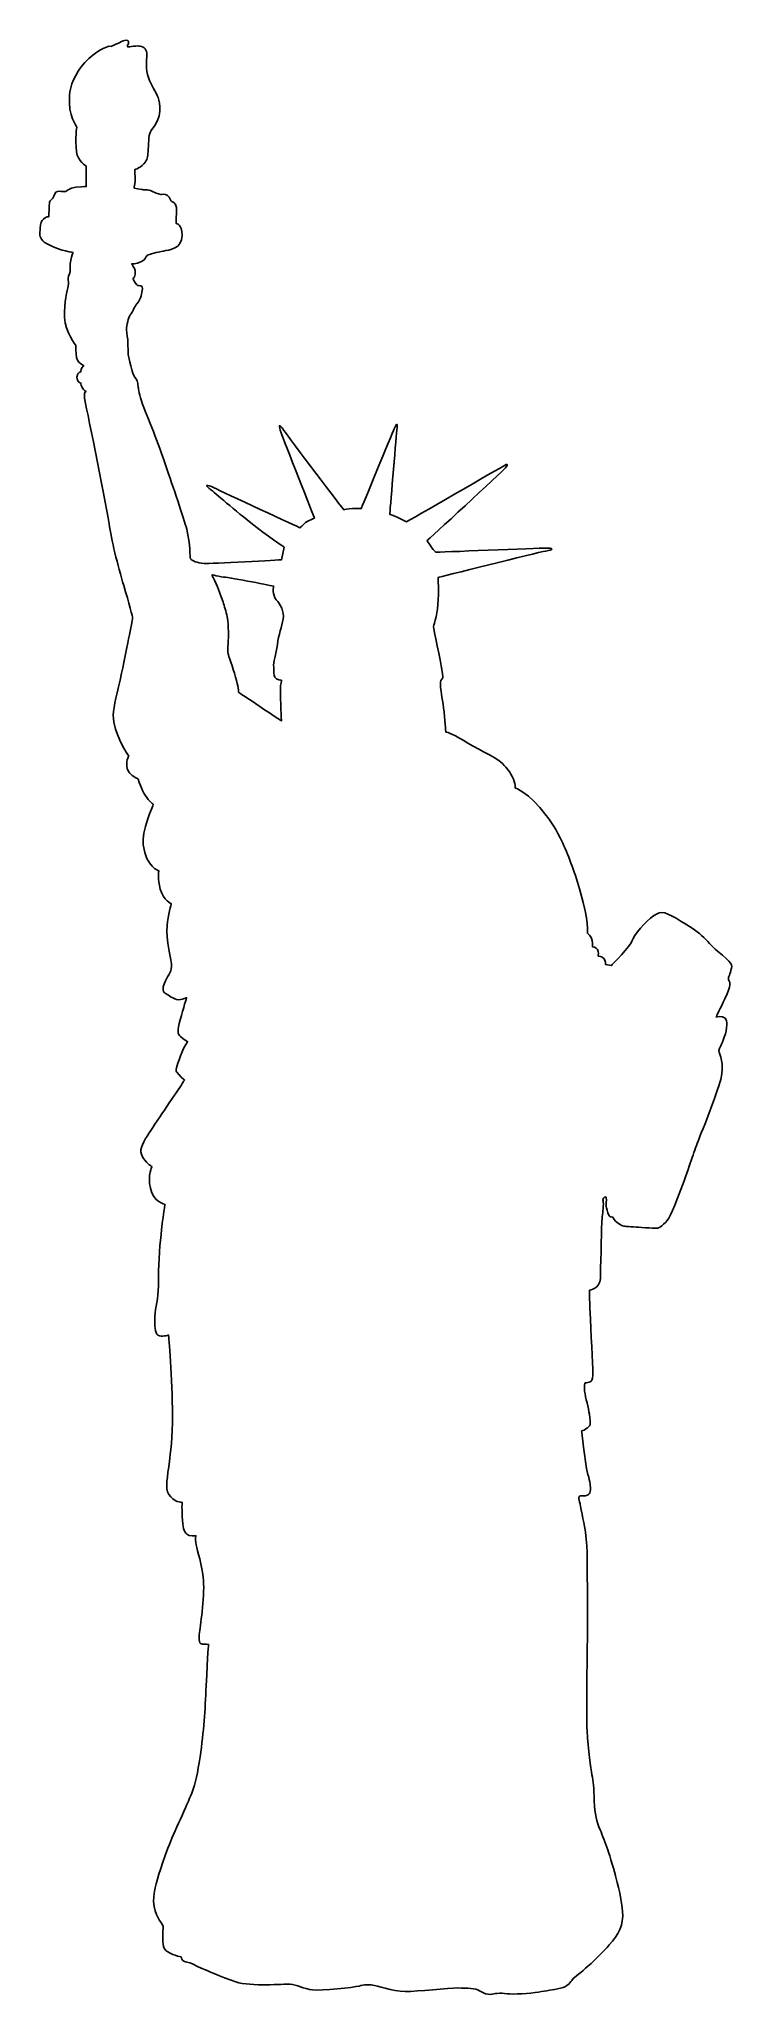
# Model space of a CAD drawing. Header units: centimetres. Extents: x -3.4 to 3.4, y -9.7 to 9.7.
import ezdxf

# ---------------------------------------------------------------- set-up
doc = ezdxf.new("R2010")
doc.units = ezdxf.units.CM
doc.header["$MEASUREMENT"] = 0
doc.layers.add('Camada 1', color=7, linetype='Continuous')

msp = doc.modelspace()

# ---------------------------------------------------------------- linework, layer by layer
at = {"layer": 'Camada 1'}
for points, knots in [([(-2.98573, 6.43524), (-2.97329, 6.44619), (-3.05405, 6.44506), (-3.05852, 6.55208), (-3.05852, 6.55208), (-3.06114, 6.61727), (-3.06032, 6.63527), (-3.06032, 6.63527), (-3.06032, 6.63527), (-3.06032, 6.63527), (-3.16565, 6.76743), (-3.17256, 6.91308), (-3.17256, 6.91308), (-3.17947, 7.05871), (-3.14491, 7.18891), (-3.13552, 7.22145), (-3.13552, 7.22145), (-3.12615, 7.25397), (-3.14073, 7.27498), (-3.13745, 7.29871), (-3.13745, 7.29871), (-3.13412, 7.32242), (-3.11557, 7.37263), (-3.11557, 7.37263), (-3.11557, 7.37263), (-3.11557, 7.37263), (-3.12375, 7.42621), (-3.1111, 7.4795), (-3.1111, 7.4795), (-3.10224, 7.51707), (-3.08927, 7.55345), (-3.08927, 7.55345), (-3.08927, 7.55345), (-3.08927, 7.55345), (-3.15732, 7.56647), (-3.19476, 7.57737), (-3.19476, 7.57737), (-3.24553, 7.59237), (-3.35584, 7.63177), (-3.38822, 7.67048), (-3.38822, 7.67048), (-3.42336, 7.71255), (-3.41709, 7.73623), (-3.41333, 7.79261), (-3.41333, 7.79261), (-3.40957, 7.84899), (-3.40044, 7.8637), (-3.37933, 7.88418), (-3.37933, 7.88418), (-3.35367, 7.90892), (-3.3284, 7.90725), (-3.3284, 7.90725), (-3.3284, 7.90725), (-3.3284, 7.90725), (-3.32377, 8.026), (-3.32046, 8.0497), (-3.32046, 8.0497), (-3.31715, 8.07341), (-3.28736, 8.07597), (-3.27794, 8.11148), (-3.27794, 8.11148), (-3.26852, 8.14699), (-3.2505, 8.15863), (-3.22666, 8.15831), (-3.22666, 8.15831), (-3.20287, 8.15797), (-3.16422, 8.15447), (-3.16422, 8.15447), (-3.16422, 8.15447), (-3.16422, 8.15447), (-3.12517, 8.19273), (-3.06241, 8.19757), (-3.06241, 8.19757), (-2.96705, 8.20519), (-2.95814, 8.20503), (-2.95814, 8.20503), (-2.95814, 8.20503), (-2.95814, 8.20503), (-2.95827, 8.40701), (-2.95827, 8.40701), (-2.95827, 8.40701), (-2.95827, 8.40701), (-3.04355, 8.45718), (-3.05455, 8.54793), (-3.05455, 8.54793), (-3.07072, 8.68422), (-3.05111, 8.79442), (-3.05111, 8.79442), (-3.05111, 8.79442), (-3.05111, 8.79442), (-3.13893, 8.90256), (-3.12421, 9.10433), (-3.12421, 9.10433), (-3.11752, 9.19648), (-3.07135, 9.31875), (-2.97268, 9.43136), (-2.97268, 9.43136), (-2.87365, 9.54418), (-2.73641, 9.59199), (-2.73641, 9.59199), (-2.73641, 9.59199), (-2.73641, 9.59199), (-2.71265, 9.58871), (-2.71265, 9.58871), (-2.71265, 9.58871), (-2.71265, 9.58871), (-2.63177, 9.6262), (-2.59282, 9.64348), (-2.59282, 9.64348), (-2.55387, 9.66076), (-2.5303, 9.64263), (-2.5426, 9.61604), (-2.5426, 9.61604), (-2.55488, 9.58948), (-2.55496, 9.58352), (-2.54009, 9.58334), (-2.54009, 9.58334), (-2.53096, 9.58321), (-2.50035, 9.59133), (-2.46849, 9.59313), (-2.46849, 9.59313), (-2.44857, 9.59432), (-2.42817, 9.59125), (-2.41205, 9.58749), (-2.41205, 9.58749), (-2.37048, 9.57802), (-2.35622, 9.53328), (-2.35969, 9.49766), (-2.35969, 9.49766), (-2.36318, 9.46205), (-2.37355, 9.35828), (-2.34487, 9.28062), (-2.34487, 9.28062), (-2.31622, 9.20302), (-2.26946, 9.13703), (-2.24938, 9.08329), (-2.24938, 9.08329), (-2.22932, 9.02955), (-2.20149, 8.88956), (-2.31645, 8.75751), (-2.31645, 8.75751), (-2.34405, 8.72597), (-2.33865, 8.65983), (-2.34582, 8.57376), (-2.34582, 8.57376), (-2.35095, 8.51219), (-2.35156, 8.48028), (-2.37339, 8.44975), (-2.37339, 8.44975), (-2.41228, 8.39514), (-2.47962, 8.37067), (-2.47962, 8.37067), (-2.47962, 8.37067), (-2.47962, 8.37067), (-2.47473, 8.29336), (-2.47491, 8.28151), (-2.47491, 8.28151), (-2.47507, 8.26963), (-2.48512, 8.18959), (-2.48512, 8.18959), (-2.48512, 8.18959), (-2.48512, 8.18959), (-2.41387, 8.17668), (-2.41387, 8.17668), (-2.41387, 8.17668), (-2.39604, 8.17345), (-2.38712, 8.17335), (-2.36923, 8.17311), (-2.36923, 8.17311), (-2.35137, 8.17285), (-2.32761, 8.16956), (-2.30988, 8.16041), (-2.30988, 8.16041), (-2.30988, 8.16041), (-2.2685, 8.13903), (-2.2685, 8.13903), (-2.2685, 8.13903), (-2.2685, 8.13903), (-2.22106, 8.12649), (-2.22106, 8.12649), (-2.22106, 8.12649), (-2.22106, 8.12649), (-2.17923, 8.13781), (-2.15573, 8.1167), (-2.15573, 8.1167), (-2.13213, 8.09558), (-2.12068, 8.06279), (-2.12068, 8.06279), (-2.12068, 8.06279), (-2.12068, 8.06279), (-2.06739, 8.04215), (-2.06797, 7.99969), (-2.06797, 7.99969), (-2.06797, 7.99969), (-2.07022, 7.8393), (-2.07022, 7.8393), (-2.07022, 7.8393), (-2.07022, 7.8393), (-2.01069, 7.83829), (-2.01233, 7.72267), (-2.01233, 7.72267), (-2.01418, 7.58903), (-2.13637, 7.57884), (-2.19606, 7.56778), (-2.19606, 7.56778), (-2.25575, 7.55675), (-2.33931, 7.5401), (-2.35743, 7.52248), (-2.35743, 7.52248), (-2.37553, 7.50491), (-2.37513, 7.4806), (-2.41183, 7.46385), (-2.41183, 7.46385), (-2.47472, 7.43501), (-2.51036, 7.44147), (-2.51036, 7.44147), (-2.51036, 7.44147), (-2.51036, 7.44147), (-2.47938, 7.39665), (-2.47557, 7.37564), (-2.47557, 7.37564), (-2.46448, 7.31611), (-2.49753, 7.29576), (-2.49753, 7.29576), (-2.49753, 7.29576), (-2.49753, 7.29576), (-2.46276, 7.22694), (-2.45086, 7.22678), (-2.45086, 7.22678), (-2.43895, 7.22665), (-2.3972, 7.23197), (-2.40371, 7.19347), (-2.40371, 7.19347), (-2.41019, 7.15492), (-2.41099, 7.09854), (-2.45935, 7.04575), (-2.45935, 7.04575), (-2.48356, 7.01953), (-2.49925, 6.96016), (-2.51729, 6.94555), (-2.51729, 6.94555), (-2.53536, 6.93097), (-2.55417, 6.86289), (-2.56089, 6.80656), (-2.56089, 6.80656), (-2.56385, 6.78119), (-2.55263, 6.74332), (-2.54909, 6.6939), (-2.54909, 6.6939), (-2.54451, 6.63387), (-2.54681, 6.56264), (-2.54367, 6.54793), (-2.54367, 6.54793), (-2.53809, 6.5211), (-2.50189, 6.34238), (-2.48131, 6.3243), (-2.48131, 6.3243), (-2.46075, 6.30618), (-2.44919, 6.27929), (-2.44406, 6.21984), (-2.44406, 6.21984), (-2.44329, 6.20904), (-2.43361, 6.14414), (-2.40268, 6.05477), (-2.40268, 6.05477), (-2.37442, 5.97344), (-2.31836, 5.84496), (-2.28047, 5.74603), (-2.28047, 5.74603), (-2.23541, 5.62792), (-2.19694, 5.51931), (-2.1721, 5.44676), (-2.1721, 5.44676), (-2.10347, 5.24679), (-1.99583, 4.93363), (-1.96652, 4.82017), (-1.96652, 4.82017), (-1.92715, 4.66833), (-1.93757, 4.54651), (-1.9289, 4.52857), (-1.9289, 4.52857), (-1.92022, 4.51063), (-1.85804, 4.486), (-1.79859, 4.48221), (-1.79859, 4.48221), (-1.73911, 4.4784), (-1.03016, 4.51909), (-1.03016, 4.51909), (-1.03016, 4.51909), (-1.03016, 4.51909), (-1.00457, 4.64347), (-1.00457, 4.64347), (-1.00457, 4.64347), (-1.00457, 4.64347), (-1.17155, 4.75645), (-1.33403, 4.88458), (-1.33403, 4.88458), (-1.52522, 5.03515), (-1.71821, 5.20602), (-1.74361, 5.22401), (-1.74361, 5.22401), (-1.79076, 5.25735), (-1.77573, 5.26899), (-1.69593, 5.22928), (-1.69593, 5.22928), (-1.61611, 5.18957), (-0.84717, 4.83436), (-0.84717, 4.83436), (-0.84717, 4.83436), (-0.84717, 4.83436), (-0.82256, 4.86481), (-0.79192, 4.88556), (-0.79192, 4.88556), (-0.75305, 4.91212), (-0.7059, 4.93043), (-0.7059, 4.93043), (-0.7059, 4.93043), (-0.7059, 4.93043), (-1.01477, 5.71566), (-1.03351, 5.77255), (-1.03351, 5.77255), (-1.05925, 5.85013), (-1.06187, 5.87394), (-1.00639, 5.79594), (-1.00639, 5.79594), (-0.95093, 5.71794), (-0.41608, 5.01254), (-0.41608, 5.01254), (-0.41608, 5.01254), (-0.41608, 5.01254), (-0.37277, 5.02162), (-0.32956, 5.02471), (-0.32956, 5.02471), (-0.28635, 5.0278), (-0.2432, 5.025), (-0.2432, 5.025), (-0.2432, 5.025), (-0.2432, 5.025), (0.06168, 5.76332), (0.0833, 5.81348), (0.0833, 5.81348), (0.10484, 5.8637), (0.12034, 5.88592), (0.10986, 5.79827), (0.10986, 5.79827), (0.09642, 5.68558), (0.03874, 4.96761), (0.03874, 4.96761), (0.03874, 4.96761), (0.03874, 4.96761), (0.07859, 4.95443), (0.1192, 4.93493), (0.1192, 4.93493), (0.1192, 4.93493), (0.20442, 4.894), (0.20442, 4.894), (0.20442, 4.894), (0.20442, 4.894), (1.14359, 5.43346), (1.17063, 5.4509), (1.17063, 5.4509), (1.19764, 5.46836), (1.21548, 5.46513), (1.18222, 5.42698), (1.18222, 5.42698), (1.14899, 5.38885), (0.40723, 4.70708), (0.40723, 4.70708), (0.40723, 4.70708), (0.40723, 4.70708), (0.43162, 4.67017), (0.45538, 4.63847), (0.45538, 4.63847), (0.47327, 4.61426), (0.49197, 4.59304), (0.49197, 4.59304), (0.49197, 4.59304), (0.49197, 4.59304), (1.51046, 4.63236), (1.58192, 4.63437), (1.58192, 4.63437), (1.65338, 4.63633), (1.66206, 4.61839), (1.57851, 4.60468), (1.57851, 4.60468), (1.49501, 4.591), (0.51526, 4.34322), (0.51526, 4.34322), (0.51526, 4.34322), (0.51526, 4.34322), (0.52653, 4.20625), (0.51473, 4.07869), (0.51473, 4.07869), (0.50378, 3.96206), (0.46972, 3.85377), (0.46972, 3.85377), (0.46972, 3.85377), (0.46972, 3.85377), (0.54222, 3.50526), (0.55317, 3.4338), (0.55317, 3.4338), (0.56407, 3.36239), (0.57002, 3.35932), (0.55182, 3.33876), (0.55182, 3.33876), (0.53367, 3.31823), (0.53957, 3.31519), (0.53891, 3.26767), (0.53891, 3.26767), (0.53859, 3.24502), (0.55695, 3.15901), (0.56981, 3.0569), (0.56981, 3.0569), (0.5837, 2.94554), (0.59219, 2.81843), (0.59219, 2.81843), (0.59219, 2.81843), (0.59219, 2.81843), (0.64564, 2.80877), (0.76369, 2.73585), (0.76369, 2.73585), (0.88177, 2.66296), (1.0769, 2.57112), (1.13276, 2.52281), (1.13276, 2.52281), (1.18856, 2.4745), (1.2161, 2.44034), (1.24687, 2.37866), (1.24687, 2.37866), (1.28449, 2.30389), (1.27804, 2.26537), (1.27804, 2.26537), (1.27804, 2.26537), (1.27804, 2.26537), (1.40552, 2.22796), (1.58382, 1.9938), (1.58382, 1.9938), (1.62388, 1.94128), (1.68211, 1.864), (1.74686, 1.72125), (1.74686, 1.72125), (1.81187, 1.57798), (1.86862, 1.42127), (1.92371, 1.23246), (1.92371, 1.23246), (2.00541, 0.95359), (1.99033, 0.82982), (1.99033, 0.82982), (1.99033, 0.82982), (1.99033, 0.82982), (2.03158, 0.80251), (2.0369, 0.75788), (2.0369, 0.75788), (2.04222, 0.71327), (2.04201, 0.69544), (2.04201, 0.69544), (2.04201, 0.69544), (2.04201, 0.69544), (2.07715, 0.69311), (2.09114, 0.67044), (2.09114, 0.67044), (2.10474, 0.64814), (2.09728, 0.60556), (2.09728, 0.60556), (2.09728, 0.60556), (2.09728, 0.60556), (2.13408, 0.60429), (2.15366, 0.58156), (2.15366, 0.58156), (2.17036, 0.56259), (2.17051, 0.52137), (2.17051, 0.52137), (2.17051, 0.52137), (2.17051, 0.52137), (2.22695, 0.51171), (2.22695, 0.51171), (2.22695, 0.51171), (2.22695, 0.51171), (2.42322, 0.71393), (2.43282, 0.75833), (2.43282, 0.75833), (2.44237, 0.80275), (2.57302, 0.95613), (2.64155, 1.00196), (2.64155, 1.00196), (2.72873, 1.06019), (2.76413, 1.0389), (2.91767, 0.94767), (2.91767, 0.94767), (2.98982, 0.9047), (3.06372, 0.85726), (3.11719, 0.80974), (3.11719, 0.80974), (3.17749, 0.75621), (3.21651, 0.70237), (3.27377, 0.65461), (3.27377, 0.65461), (3.42575, 0.527), (3.42657, 0.53055), (3.40797, 0.46263), (3.40797, 0.46263), (3.39448, 0.4127), (3.37424, 0.39183), (3.38866, 0.35897), (3.38866, 0.35897), (3.39879, 0.33619), (3.41501, 0.32889), (3.34752, 0.18133), (3.34752, 0.18133), (3.30778, 0.09465), (3.26169, 0.00432), (3.26169, 0.00432), (3.26169, 0.00432), (3.26169, 0.00432), (3.32117, 0.0176), (3.35078, -0.0088), (3.35078, -0.0088), (3.3743, -0.02994), (3.37322, -0.10715), (3.34221, -0.19581), (3.34221, -0.19581), (3.31125, -0.28447), (3.28712, -0.3049), (3.28977, -0.3317), (3.28977, -0.3317), (3.29236, -0.3585), (3.34745, -0.46023), (3.30668, -0.61414), (3.30668, -0.61414), (3.26977, -0.75305), (3.1302, -1.1047), (3.08385, -1.22292), (3.08385, -1.22292), (3.0376, -1.34108), (3.00633, -1.45054), (2.91348, -1.70171), (2.91348, -1.70171), (2.82077, -1.95288), (2.79328, -2), (2.74203, -2.04387), (2.74203, -2.04387), (2.69086, -2.08771), (2.69067, -2.08679), (2.60167, -2.08059), (2.60167, -2.08059), (2.49454, -2.07313), (2.4349, -2.07043), (2.37265, -2.06548), (2.37265, -2.06548), (2.34164, -2.06323), (2.31166, -2.05204), (2.26904, -2.01317), (2.26904, -2.01317), (2.24465, -1.99108), (2.24951, -1.97618), (2.237, -1.97449), (2.237, -1.97449), (2.21329, -1.97118), (2.2044, -1.96814), (2.19303, -1.93229), (2.19303, -1.93229), (2.18155, -1.89649), (2.17313, -1.86075), (2.17313, -1.86075), (2.17313, -1.86075), (2.17313, -1.86075), (2.1799, -1.80439), (2.1772, -1.7836), (2.1772, -1.7836), (2.1745, -1.76272), (2.14455, -1.77717), (2.14413, -1.80389), (2.14413, -1.80389), (2.14397, -1.81484), (2.15074, -1.8272), (2.14754, -1.86892), (2.14754, -1.86892), (2.14315, -1.92864), (2.13447, -1.97642), (2.13204, -2.03243), (2.13204, -2.03243), (2.12775, -2.12744), (2.12156, -2.50476), (2.11844, -2.57877), (2.11844, -2.57877), (2.11405, -2.67968), (2.00967, -2.69609), (2.00967, -2.69609), (2.00967, -2.69609), (2.00967, -2.69609), (2.01287, -2.8246), (2.0202, -2.98136), (2.0202, -2.98136), (2.03094, -3.21406), (2.04708, -3.50894), (2.04552, -3.53712), (2.04552, -3.53712), (2.04309, -3.58178), (2.03007, -3.59652), (2.00816, -3.60332), (2.00816, -3.60332), (1.99379, -3.60771), (1.96718, -3.61033), (1.96718, -3.61033), (1.96718, -3.61033), (1.96718, -3.61033), (1.95665, -3.64377), (1.96305, -3.69079), (1.96305, -3.69079), (1.97236, -3.75985), (2.00078, -3.85782), (2.01049, -3.91979), (2.01049, -3.91979), (2.02687, -4.02398), (2.02078, -4.03578), (1.97572, -4.06489), (1.97572, -4.06489), (1.94662, -4.08336), (1.93376, -4.0851), (1.93376, -4.0851), (1.93376, -4.0851), (1.93376, -4.0851), (1.95961, -4.37154), (1.99628, -4.51362), (1.99628, -4.51362), (2.01586, -4.58911), (2.02253, -4.63319), (2.02036, -4.66583), (2.02036, -4.66583), (2.01748, -4.71293), (1.99303, -4.72912), (1.9367, -4.72668), (1.9367, -4.72668), (1.8923, -4.72477), (1.90667, -4.74705), (1.91778, -4.80365), (1.91778, -4.80365), (1.92889, -4.86022), (1.96461, -5.03926), (1.97043, -5.08353), (1.97043, -5.08353), (1.99755, -5.27697), (1.98654, -5.42238), (1.98985, -5.61254), (1.98985, -5.61254), (1.99083, -5.66503), (1.99347, -5.75327), (1.99239, -5.90067), (1.99239, -5.90067), (1.98919, -6.28675), (1.97895, -6.90423), (1.98779, -7.04415), (1.98779, -7.04415), (1.99993, -7.2374), (2.02129, -7.41592), (2.03523, -7.48137), (2.03523, -7.48137), (2.04917, -7.54696), (2.05441, -7.60348), (2.05849, -7.74013), (2.05849, -7.74013), (2.06251, -7.87679), (2.08241, -7.93944), (2.11699, -8.02612), (2.11699, -8.02612), (2.13641, -8.07496), (2.16758, -8.15786), (2.19126, -8.22091), (2.19126, -8.22091), (2.20954, -8.26978), (2.26563, -8.47065), (2.26563, -8.47065), (2.26563, -8.47065), (2.26563, -8.47065), (2.32598, -8.67663), (2.33791, -8.8281), (2.33791, -8.8281), (2.34902, -8.96865), (2.2991, -9.0563), (2.20535, -9.1619), (2.20535, -9.1619), (2.1513, -9.22281), (2.07859, -9.29843), (1.99591, -9.37177), (1.99591, -9.37177), (1.93508, -9.42572), (1.85679, -9.48615), (1.8434, -9.50142), (1.8434, -9.50142), (1.82226, -9.52492), (1.80371, -9.5722), (1.72315, -9.58886), (1.72315, -9.58886), (1.64253, -9.60558), (1.58885, -9.61376), (1.50828, -9.62746), (1.50828, -9.62746), (1.42777, -9.64117), (1.24602, -9.65056), (1.20147, -9.64402), (1.20147, -9.64402), (1.15686, -9.63743), (1.14204, -9.63722), (1.09733, -9.63963), (1.09733, -9.63963), (1.05264, -9.64193), (1.01952, -9.67413), (0.92509, -9.61349), (0.92509, -9.61349), (0.88612, -9.58838), (0.8064, -9.58798), (0.71109, -9.58663), (0.71109, -9.58663), (0.61584, -9.58539), (0.31773, -9.62285), (0.18973, -9.62105), (0.18973, -9.62105), (0.06172, -9.61933), (-0.09517, -9.5607), (-0.13081, -9.55718), (-0.13081, -9.55718), (-0.16648, -9.55369), (-0.21415, -9.55308), (-0.2649, -9.56726), (-0.2649, -9.56726), (-0.3157, -9.58139), (-0.63767, -9.61549), (-0.72379, -9.60541), (-0.72379, -9.60541), (-0.81004, -9.59525), (-0.88085, -9.55273), (-0.94625, -9.54884), (-0.94625, -9.54884), (-1.01165, -9.54495), (-1.32762, -9.57617), (-1.48171, -9.52656), (-1.48171, -9.52656), (-1.6358, -9.47692), (-1.77471, -9.40662), (-1.80733, -9.39726), (-1.80733, -9.39726), (-1.83993, -9.38792), (-1.86945, -9.36972), (-1.89012, -9.35749), (-1.89012, -9.35749), (-1.91076, -9.34535), (-1.96121, -9.33272), (-1.98788, -9.32645), (-1.98788, -9.32645), (-2.0146, -9.32013), (-2.02, -9.28147), (-2.02, -9.28147), (-2.02, -9.28147), (-2.02, -9.28147), (-2.12684, -9.2562), (-2.17092, -9.21699), (-2.17092, -9.21699), (-2.21503, -9.17783), (-2.20172, -9.07692), (-2.20106, -9.0294), (-2.20106, -9.0294), (-2.20042, -8.98188), (-2.18841, -8.97614), (-2.22061, -8.93711), (-2.22061, -8.93711), (-2.25281, -8.89806), (-2.3166, -8.77534), (-2.2848, -8.63025), (-2.2848, -8.63025), (-2.26694, -8.54884), (-2.22826, -8.40305), (-2.15256, -8.20546), (-2.15256, -8.20546), (-2.0935, -8.05108), (-1.96021, -7.77877), (-1.91711, -7.66119), (-1.91711, -7.66119), (-1.87782, -7.55332), (-1.85858, -7.46781), (-1.83419, -7.30443), (-1.83419, -7.30443), (-1.79601, -7.04765), (-1.78559, -6.84747), (-1.77437, -6.60278), (-1.77437, -6.60278), (-1.75966, -6.28184), (-1.7508, -6.19323), (-1.7508, -6.19323), (-1.7508, -6.19323), (-1.7508, -6.19323), (-1.78054, -6.18987), (-1.81028, -6.18939), (-1.81028, -6.18939), (-1.84005, -6.18899), (-1.85468, -6.171), (-1.83819, -6.05538), (-1.83819, -6.05538), (-1.8217, -5.93976), (-1.78189, -5.64631), (-1.80665, -5.50039), (-1.80665, -5.50039), (-1.83141, -5.35447), (-1.87137, -5.23218), (-1.87674, -5.19046), (-1.87674, -5.19046), (-1.88211, -5.14881), (-1.87573, -5.11931), (-1.87573, -5.11931), (-1.87573, -5.11931), (-1.87573, -5.11931), (-1.94434, -5.12997), (-1.96484, -5.10613), (-1.96484, -5.10613), (-1.9932, -5.07253), (-1.99715, -5.07599), (-2.00752, -4.96593), (-2.00752, -4.96593), (-2.01705, -4.86221), (-2.01104, -4.7907), (-2.01104, -4.7907), (-2.01104, -4.7907), (-2.01104, -4.7907), (-2.09473, -4.78924), (-2.14389, -4.71159), (-2.14389, -4.71159), (-2.18175, -4.65164), (-2.1564, -4.54212), (-2.13632, -4.38202), (-2.13632, -4.38202), (-2.12939, -4.32677), (-2.10409, -4.12662), (-2.10571, -3.93413), (-2.10571, -3.93413), (-2.10878, -3.56797), (-2.14574, -3.13736), (-2.14574, -3.13736), (-2.14574, -3.13736), (-2.14574, -3.13736), (-2.21755, -3.1631), (-2.24993, -3.13892), (-2.24993, -3.13892), (-2.28234, -3.11466), (-2.28139, -3.04637), (-2.28009, -2.95429), (-2.28009, -2.95429), (-2.27882, -2.86224), (-2.24487, -2.77657), (-2.24617, -2.65478), (-2.24617, -2.65478), (-2.2467, -2.59927), (-2.2453, -2.43092), (-2.23037, -2.25457), (-2.23037, -2.25457), (-2.21272, -2.04446), (-2.18134, -1.8478), (-2.18134, -1.8478), (-2.18134, -1.8478), (-2.18134, -1.8478), (-2.29712, -1.82539), (-2.32498, -1.68841), (-2.32498, -1.68841), (-2.35284, -1.55138), (-2.31008, -1.47473), (-2.31008, -1.47473), (-2.31008, -1.47473), (-2.31008, -1.47473), (-2.35143, -1.45338), (-2.39229, -1.3934), (-2.39229, -1.3934), (-2.43312, -1.33342), (-2.42661, -1.29196), (-2.37168, -1.19766), (-2.37168, -1.19766), (-2.33398, -1.13305), (-2.15239, -0.86638), (-2.05172, -0.71649), (-2.05172, -0.71649), (-2.00574, -0.64807), (-1.98859, -0.61783), (-1.98859, -0.61783), (-1.98859, -0.61783), (-1.98859, -0.61783), (-2.04738, -0.56653), (-2.06199, -0.54555), (-2.06199, -0.54555), (-2.07657, -0.52452), (-2.07321, -0.49494), (-2.02693, -0.37971), (-2.02693, -0.37971), (-1.98068, -0.26451), (-1.95655, -0.24112), (-1.95655, -0.24112), (-1.95655, -0.24112), (-1.95655, -0.24112), (-2.00081, -0.21374), (-2.02727, -0.18961), (-2.02727, -0.18961), (-2.05373, -0.16548), (-2.06521, -0.13561), (-2.03092, -0.02327), (-2.03092, -0.02327), (-1.9966, 0.08915), (-1.96835, 0.19565), (-1.96835, 0.19565), (-1.96835, 0.19565), (-1.96835, 0.19565), (-2.03735, 0.15803), (-2.08461, 0.18239), (-2.08461, 0.18239), (-2.13192, 0.20684), (-2.17026, 0.23115), (-2.18497, 0.24324), (-2.18497, 0.24324), (-2.19971, 0.25531), (-2.20828, 0.27917), (-2.18664, 0.3383), (-2.18664, 0.3383), (-2.16497, 0.39736), (-2.11668, 0.44424), (-2.11592, 0.50067), (-2.11592, 0.50067), (-2.11513, 0.55711), (-2.17167, 0.77174), (-2.16087, 0.90524), (-2.16087, 0.90524), (-2.15254, 1.00983), (-2.11915, 1.12148), (-2.11915, 1.12148), (-2.11915, 1.12148), (-2.11915, 1.12148), (-2.19318, 1.14923), (-2.22729, 1.26555), (-2.22729, 1.26555), (-2.25621, 1.36506), (-2.24264, 1.44695), (-2.24264, 1.44695), (-2.24264, 1.44695), (-2.24264, 1.44695), (-2.36456, 1.48002), (-2.39679, 1.70452), (-2.39679, 1.70452), (-2.41476, 1.83157), (-2.29601, 2.10113), (-2.29601, 2.10113), (-2.29601, 2.10113), (-2.29601, 2.10113), (-2.35795, 2.156), (-2.3893, 2.21397), (-2.3893, 2.21397), (-2.42848, 2.28633), (-2.44002, 2.35351), (-2.45317, 2.35872), (-2.45317, 2.35872), (-2.47682, 2.36795), (-2.53307, 2.39267), (-2.55297, 2.45812), (-2.55297, 2.45812), (-2.57234, 2.52263), (-2.53937, 2.5797), (-2.53937, 2.5797), (-2.53937, 2.5797), (-2.53937, 2.5797), (-2.69405, 2.80166), (-2.69145, 2.98576), (-2.69145, 2.98576), (-2.69015, 3.07744), (-2.65084, 3.20333), (-2.60922, 3.39877), (-2.60922, 3.39877), (-2.54889, 3.68383), (-2.4995, 3.94545), (-2.4995, 3.94545), (-2.4995, 3.94545), (-2.4995, 3.94545), (-2.53665, 4.09653), (-2.58753, 4.26448), (-2.58753, 4.26448), (-2.64748, 4.46189), (-2.71157, 4.72287), (-2.73366, 4.87241), (-2.73366, 4.87241), (-2.77446, 5.14919), (-2.96988, 6.07566), (-2.9753, 6.11431), (-2.9753, 6.11431), (-2.98072, 6.15299), (-2.97437, 6.17964), (-2.95945, 6.18241), (-2.95945, 6.18241), (-2.95945, 6.18241), (-2.98025, 6.18566), (-2.9976, 6.22154), (-2.9976, 6.22154), (-3.01496, 6.25742), (-3.01191, 6.26332), (-3.01191, 6.26332), (-3.01191, 6.26332), (-3.01191, 6.26332), (-3.05348, 6.26986), (-3.04977, 6.32325), (-3.04977, 6.32325), (-3.04604, 6.37664), (-3.01035, 6.37617), (-3.01035, 6.37617), (-3.01035, 6.37617), (-3.01035, 6.37617), (-3.01282, 6.41185), (-2.98573, 6.43524)], [0, 0, 0, 0, 0.00395257, 0.00395257, 0.00395257, 0.00395257, 0.00790514, 0.00790514, 0.00790514, 0.00790514, 0.01185771, 0.01185771, 0.01185771, 0.01185771, 0.01581028, 0.01581028, 0.01581028, 0.01581028, 0.01976285, 0.01976285, 0.01976285, 0.01976285, 0.02371542, 0.02371542, 0.02371542, 0.02371542, 0.02766798, 0.02766798, 0.02766798, 0.02766798, 0.03162055, 0.03162055, 0.03162055, 0.03162055, 0.03557312, 0.03557312, 0.03557312, 0.03557312, 0.03952569, 0.03952569, 0.03952569, 0.03952569, 0.04347826, 0.04347826, 0.04347826, 0.04347826, 0.04743083, 0.04743083, 0.04743083, 0.04743083, 0.0513834, 0.0513834, 0.0513834, 0.0513834, 0.05533597, 0.05533597, 0.05533597, 0.05533597, 0.05928854, 0.05928854, 0.05928854, 0.05928854, 0.06324111, 0.06324111, 0.06324111, 0.06324111, 0.06719368, 0.06719368, 0.06719368, 0.06719368, 0.07114625, 0.07114625, 0.07114625, 0.07114625, 0.07509881, 0.07509881, 0.07509881, 0.07509881, 0.07905138, 0.07905138, 0.07905138, 0.07905138, 0.08300395, 0.08300395, 0.08300395, 0.08300395, 0.08695652, 0.08695652, 0.08695652, 0.08695652, 0.09090909, 0.09090909, 0.09090909, 0.09090909, 0.09486166, 0.09486166, 0.09486166, 0.09486166, 0.09881423, 0.09881423, 0.09881423, 0.09881423, 0.1027668, 0.1027668, 0.1027668, 0.1027668, 0.10671937, 0.10671937, 0.10671937, 0.10671937, 0.11067194, 0.11067194, 0.11067194, 0.11067194, 0.11462451, 0.11462451, 0.11462451, 0.11462451, 0.11857708, 0.11857708, 0.11857708, 0.11857708, 0.12252964, 0.12252964, 0.12252964, 0.12252964, 0.12648221, 0.12648221, 0.12648221, 0.12648221, 0.13043478, 0.13043478, 0.13043478, 0.13043478, 0.13438735, 0.13438735, 0.13438735, 0.13438735, 0.13833992, 0.13833992, 0.13833992, 0.13833992, 0.14229249, 0.14229249, 0.14229249, 0.14229249, 0.14624506, 0.14624506, 0.14624506, 0.14624506, 0.15019763, 0.15019763, 0.15019763, 0.15019763, 0.1541502, 0.1541502, 0.1541502, 0.1541502, 0.15810277, 0.15810277, 0.15810277, 0.15810277, 0.16205534, 0.16205534, 0.16205534, 0.16205534, 0.16600791, 0.16600791, 0.16600791, 0.16600791, 0.16996047, 0.16996047, 0.16996047, 0.16996047, 0.17391304, 0.17391304, 0.17391304, 0.17391304, 0.17786561, 0.17786561, 0.17786561, 0.17786561, 0.18181818, 0.18181818, 0.18181818, 0.18181818, 0.18577075, 0.18577075, 0.18577075, 0.18577075, 0.18972332, 0.18972332, 0.18972332, 0.18972332, 0.19367589, 0.19367589, 0.19367589, 0.19367589, 0.19762846, 0.19762846, 0.19762846, 0.19762846, 0.20158103, 0.20158103, 0.20158103, 0.20158103, 0.2055336, 0.2055336, 0.2055336, 0.2055336, 0.20948617, 0.20948617, 0.20948617, 0.20948617, 0.21343874, 0.21343874, 0.21343874, 0.21343874, 0.2173913, 0.2173913, 0.2173913, 0.2173913, 0.22134387, 0.22134387, 0.22134387, 0.22134387, 0.22529644, 0.22529644, 0.22529644, 0.22529644, 0.22924901, 0.22924901, 0.22924901, 0.22924901, 0.23320158, 0.23320158, 0.23320158, 0.23320158, 0.23715415, 0.23715415, 0.23715415, 0.23715415, 0.24110672, 0.24110672, 0.24110672, 0.24110672, 0.24505929, 0.24505929, 0.24505929, 0.24505929, 0.24901186, 0.24901186, 0.24901186, 0.24901186, 0.25296443, 0.25296443, 0.25296443, 0.25296443, 0.256917, 0.256917, 0.256917, 0.256917, 0.26086957, 0.26086957, 0.26086957, 0.26086957, 0.26482213, 0.26482213, 0.26482213, 0.26482213, 0.2687747, 0.2687747, 0.2687747, 0.2687747, 0.27272727, 0.27272727, 0.27272727, 0.27272727, 0.27667984, 0.27667984, 0.27667984, 0.27667984, 0.28063241, 0.28063241, 0.28063241, 0.28063241, 0.28458498, 0.28458498, 0.28458498, 0.28458498, 0.28853755, 0.28853755, 0.28853755, 0.28853755, 0.29249012, 0.29249012, 0.29249012, 0.29249012, 0.29644269, 0.29644269, 0.29644269, 0.29644269, 0.30039526, 0.30039526, 0.30039526, 0.30039526, 0.30434783, 0.30434783, 0.30434783, 0.30434783, 0.3083004, 0.3083004, 0.3083004, 0.3083004, 0.31225296, 0.31225296, 0.31225296, 0.31225296, 0.31620553, 0.31620553, 0.31620553, 0.31620553, 0.3201581, 0.3201581, 0.3201581, 0.3201581, 0.32411067, 0.32411067, 0.32411067, 0.32411067, 0.32806324, 0.32806324, 0.32806324, 0.32806324, 0.33201581, 0.33201581, 0.33201581, 0.33201581, 0.33596838, 0.33596838, 0.33596838, 0.33596838, 0.33992095, 0.33992095, 0.33992095, 0.33992095, 0.34387352, 0.34387352, 0.34387352, 0.34387352, 0.34782609, 0.34782609, 0.34782609, 0.34782609, 0.35177866, 0.35177866, 0.35177866, 0.35177866, 0.35573123, 0.35573123, 0.35573123, 0.35573123, 0.35968379, 0.35968379, 0.35968379, 0.35968379, 0.36363636, 0.36363636, 0.36363636, 0.36363636, 0.36758893, 0.36758893, 0.36758893, 0.36758893, 0.3715415, 0.3715415, 0.3715415, 0.3715415, 0.37549407, 0.37549407, 0.37549407, 0.37549407, 0.37944664, 0.37944664, 0.37944664, 0.37944664, 0.38339921, 0.38339921, 0.38339921, 0.38339921, 0.38735178, 0.38735178, 0.38735178, 0.38735178, 0.39130435, 0.39130435, 0.39130435, 0.39130435, 0.39525692, 0.39525692, 0.39525692, 0.39525692, 0.39920949, 0.39920949, 0.39920949, 0.39920949, 0.40316206, 0.40316206, 0.40316206, 0.40316206, 0.40711462, 0.40711462, 0.40711462, 0.40711462, 0.41106719, 0.41106719, 0.41106719, 0.41106719, 0.41501976, 0.41501976, 0.41501976, 0.41501976, 0.41897233, 0.41897233, 0.41897233, 0.41897233, 0.4229249, 0.4229249, 0.4229249, 0.4229249, 0.42687747, 0.42687747, 0.42687747, 0.42687747, 0.43083004, 0.43083004, 0.43083004, 0.43083004, 0.43478261, 0.43478261, 0.43478261, 0.43478261, 0.43873518, 0.43873518, 0.43873518, 0.43873518, 0.44268775, 0.44268775, 0.44268775, 0.44268775, 0.44664032, 0.44664032, 0.44664032, 0.44664032, 0.45059289, 0.45059289, 0.45059289, 0.45059289, 0.45454545, 0.45454545, 0.45454545, 0.45454545, 0.45849802, 0.45849802, 0.45849802, 0.45849802, 0.46245059, 0.46245059, 0.46245059, 0.46245059, 0.46640316, 0.46640316, 0.46640316, 0.46640316, 0.47035573, 0.47035573, 0.47035573, 0.47035573, 0.4743083, 0.4743083, 0.4743083, 0.4743083, 0.47826087, 0.47826087, 0.47826087, 0.47826087, 0.48221344, 0.48221344, 0.48221344, 0.48221344, 0.48616601, 0.48616601, 0.48616601, 0.48616601, 0.49011858, 0.49011858, 0.49011858, 0.49011858, 0.49407115, 0.49407115, 0.49407115, 0.49407115, 0.49802372, 0.49802372, 0.49802372, 0.49802372, 0.50197628, 0.50197628, 0.50197628, 0.50197628, 0.50592885, 0.50592885, 0.50592885, 0.50592885, 0.50988142, 0.50988142, 0.50988142, 0.50988142, 0.51383399, 0.51383399, 0.51383399, 0.51383399, 0.51778656, 0.51778656, 0.51778656, 0.51778656, 0.52173913, 0.52173913, 0.52173913, 0.52173913, 0.5256917, 0.5256917, 0.5256917, 0.5256917, 0.52964427, 0.52964427, 0.52964427, 0.52964427, 0.53359684, 0.53359684, 0.53359684, 0.53359684, 0.53754941, 0.53754941, 0.53754941, 0.53754941, 0.54150198, 0.54150198, 0.54150198, 0.54150198, 0.54545455, 0.54545455, 0.54545455, 0.54545455, 0.54940711, 0.54940711, 0.54940711, 0.54940711, 0.55335968, 0.55335968, 0.55335968, 0.55335968, 0.55731225, 0.55731225, 0.55731225, 0.55731225, 0.56126482, 0.56126482, 0.56126482, 0.56126482, 0.56521739, 0.56521739, 0.56521739, 0.56521739, 0.56916996, 0.56916996, 0.56916996, 0.56916996, 0.57312253, 0.57312253, 0.57312253, 0.57312253, 0.5770751, 0.5770751, 0.5770751, 0.5770751, 0.58102767, 0.58102767, 0.58102767, 0.58102767, 0.58498024, 0.58498024, 0.58498024, 0.58498024, 0.58893281, 0.58893281, 0.58893281, 0.58893281, 0.59288538, 0.59288538, 0.59288538, 0.59288538, 0.59683794, 0.59683794, 0.59683794, 0.59683794, 0.60079051, 0.60079051, 0.60079051, 0.60079051, 0.60474308, 0.60474308, 0.60474308, 0.60474308, 0.60869565, 0.60869565, 0.60869565, 0.60869565, 0.61264822, 0.61264822, 0.61264822, 0.61264822, 0.61660079, 0.61660079, 0.61660079, 0.61660079, 0.62055336, 0.62055336, 0.62055336, 0.62055336, 0.62450593, 0.62450593, 0.62450593, 0.62450593, 0.6284585, 0.6284585, 0.6284585, 0.6284585, 0.63241107, 0.63241107, 0.63241107, 0.63241107, 0.63636364, 0.63636364, 0.63636364, 0.63636364, 0.64031621, 0.64031621, 0.64031621, 0.64031621, 0.64426877, 0.64426877, 0.64426877, 0.64426877, 0.64822134, 0.64822134, 0.64822134, 0.64822134, 0.65217391, 0.65217391, 0.65217391, 0.65217391, 0.65612648, 0.65612648, 0.65612648, 0.65612648, 0.66007905, 0.66007905, 0.66007905, 0.66007905, 0.66403162, 0.66403162, 0.66403162, 0.66403162, 0.66798419, 0.66798419, 0.66798419, 0.66798419, 0.67193676, 0.67193676, 0.67193676, 0.67193676, 0.67588933, 0.67588933, 0.67588933, 0.67588933, 0.6798419, 0.6798419, 0.6798419, 0.6798419, 0.68379447, 0.68379447, 0.68379447, 0.68379447, 0.68774704, 0.68774704, 0.68774704, 0.68774704, 0.6916996, 0.6916996, 0.6916996, 0.6916996, 0.69565217, 0.69565217, 0.69565217, 0.69565217, 0.69960474, 0.69960474, 0.69960474, 0.69960474, 0.70355731, 0.70355731, 0.70355731, 0.70355731, 0.70750988, 0.70750988, 0.70750988, 0.70750988, 0.71146245, 0.71146245, 0.71146245, 0.71146245, 0.71541502, 0.71541502, 0.71541502, 0.71541502, 0.71936759, 0.71936759, 0.71936759, 0.71936759, 0.72332016, 0.72332016, 0.72332016, 0.72332016, 0.72727273, 0.72727273, 0.72727273, 0.72727273, 0.7312253, 0.7312253, 0.7312253, 0.7312253, 0.73517787, 0.73517787, 0.73517787, 0.73517787, 0.73913043, 0.73913043, 0.73913043, 0.73913043, 0.743083, 0.743083, 0.743083, 0.743083, 0.74703557, 0.74703557, 0.74703557, 0.74703557, 0.75098814, 0.75098814, 0.75098814, 0.75098814, 0.75494071, 0.75494071, 0.75494071, 0.75494071, 0.75889328, 0.75889328, 0.75889328, 0.75889328, 0.76284585, 0.76284585, 0.76284585, 0.76284585, 0.76679842, 0.76679842, 0.76679842, 0.76679842, 0.77075099, 0.77075099, 0.77075099, 0.77075099, 0.77470356, 0.77470356, 0.77470356, 0.77470356, 0.77865613, 0.77865613, 0.77865613, 0.77865613, 0.7826087, 0.7826087, 0.7826087, 0.7826087, 0.78656126, 0.78656126, 0.78656126, 0.78656126, 0.79051383, 0.79051383, 0.79051383, 0.79051383, 0.7944664, 0.7944664, 0.7944664, 0.7944664, 0.79841897, 0.79841897, 0.79841897, 0.79841897, 0.80237154, 0.80237154, 0.80237154, 0.80237154, 0.80632411, 0.80632411, 0.80632411, 0.80632411, 0.81027668, 0.81027668, 0.81027668, 0.81027668, 0.81422925, 0.81422925, 0.81422925, 0.81422925, 0.81818182, 0.81818182, 0.81818182, 0.81818182, 0.82213439, 0.82213439, 0.82213439, 0.82213439, 0.82608696, 0.82608696, 0.82608696, 0.82608696, 0.83003953, 0.83003953, 0.83003953, 0.83003953, 0.83399209, 0.83399209, 0.83399209, 0.83399209, 0.83794466, 0.83794466, 0.83794466, 0.83794466, 0.84189723, 0.84189723, 0.84189723, 0.84189723, 0.8458498, 0.8458498, 0.8458498, 0.8458498, 0.84980237, 0.84980237, 0.84980237, 0.84980237, 0.85375494, 0.85375494, 0.85375494, 0.85375494, 0.85770751, 0.85770751, 0.85770751, 0.85770751, 0.86166008, 0.86166008, 0.86166008, 0.86166008, 0.86561265, 0.86561265, 0.86561265, 0.86561265, 0.86956522, 0.86956522, 0.86956522, 0.86956522, 0.87351779, 0.87351779, 0.87351779, 0.87351779, 0.87747036, 0.87747036, 0.87747036, 0.87747036, 0.88142292, 0.88142292, 0.88142292, 0.88142292, 0.88537549, 0.88537549, 0.88537549, 0.88537549, 0.88932806, 0.88932806, 0.88932806, 0.88932806, 0.89328063, 0.89328063, 0.89328063, 0.89328063, 0.8972332, 0.8972332, 0.8972332, 0.8972332, 0.90118577, 0.90118577, 0.90118577, 0.90118577, 0.90513834, 0.90513834, 0.90513834, 0.90513834, 0.90909091, 0.90909091, 0.90909091, 0.90909091, 0.91304348, 0.91304348, 0.91304348, 0.91304348, 0.91699605, 0.91699605, 0.91699605, 0.91699605, 0.92094862, 0.92094862, 0.92094862, 0.92094862, 0.92490119, 0.92490119, 0.92490119, 0.92490119, 0.92885375, 0.92885375, 0.92885375, 0.92885375, 0.93280632, 0.93280632, 0.93280632, 0.93280632, 0.93675889, 0.93675889, 0.93675889, 0.93675889, 0.94071146, 0.94071146, 0.94071146, 0.94071146, 0.94466403, 0.94466403, 0.94466403, 0.94466403, 0.9486166, 0.9486166, 0.9486166, 0.9486166, 0.95256917, 0.95256917, 0.95256917, 0.95256917, 0.95652174, 0.95652174, 0.95652174, 0.95652174, 0.96047431, 0.96047431, 0.96047431, 0.96047431, 0.96442688, 0.96442688, 0.96442688, 0.96442688, 0.96837945, 0.96837945, 0.96837945, 0.96837945, 0.97233202, 0.97233202, 0.97233202, 0.97233202, 0.97628458, 0.97628458, 0.97628458, 0.97628458, 0.98023715, 0.98023715, 0.98023715, 0.98023715, 0.98418972, 0.98418972, 0.98418972, 0.98418972, 0.98814229, 0.98814229, 0.98814229, 0.98814229, 0.99209486, 0.99209486, 0.99209486, 0.99209486, 1, 1, 1, 1]), ([(-2.98573, 6.43524), (-2.97329, 6.44619), (-3.05405, 6.44506), (-3.05852, 6.55208), (-3.05852, 6.55208), (-3.06114, 6.61727), (-3.06032, 6.63527), (-3.06032, 6.63527), (-3.06032, 6.63527), (-3.06032, 6.63527), (-3.16565, 6.76743), (-3.17256, 6.91308), (-3.17256, 6.91308), (-3.17947, 7.05871), (-3.14491, 7.18891), (-3.13552, 7.22145), (-3.13552, 7.22145), (-3.12615, 7.25397), (-3.14073, 7.27498), (-3.13745, 7.29871), (-3.13745, 7.29871), (-3.13412, 7.32242), (-3.11557, 7.37263), (-3.11557, 7.37263), (-3.11557, 7.37263), (-3.11557, 7.37263), (-3.12375, 7.42621), (-3.1111, 7.4795), (-3.1111, 7.4795), (-3.10224, 7.51707), (-3.08927, 7.55345), (-3.08927, 7.55345), (-3.08927, 7.55345), (-3.08927, 7.55345), (-3.15732, 7.56647), (-3.19476, 7.57737), (-3.19476, 7.57737), (-3.24553, 7.59237), (-3.35584, 7.63177), (-3.38822, 7.67048), (-3.38822, 7.67048), (-3.42336, 7.71255), (-3.41709, 7.73623), (-3.41333, 7.79261), (-3.41333, 7.79261), (-3.40957, 7.84899), (-3.40044, 7.8637), (-3.37933, 7.88418), (-3.37933, 7.88418), (-3.35367, 7.90892), (-3.3284, 7.90725), (-3.3284, 7.90725), (-3.3284, 7.90725), (-3.3284, 7.90725), (-3.32377, 8.026), (-3.32046, 8.0497), (-3.32046, 8.0497), (-3.31715, 8.07341), (-3.28736, 8.07597), (-3.27794, 8.11148), (-3.27794, 8.11148), (-3.26852, 8.14699), (-3.2505, 8.15863), (-3.22666, 8.15831), (-3.22666, 8.15831), (-3.20287, 8.15797), (-3.16422, 8.15447), (-3.16422, 8.15447), (-3.16422, 8.15447), (-3.16422, 8.15447), (-3.12517, 8.19273), (-3.06241, 8.19757), (-3.06241, 8.19757), (-2.96705, 8.20519), (-2.95814, 8.20503), (-2.95814, 8.20503), (-2.95814, 8.20503), (-2.95814, 8.20503), (-2.95827, 8.40701), (-2.95827, 8.40701), (-2.95827, 8.40701), (-2.95827, 8.40701), (-3.04355, 8.45718), (-3.05455, 8.54793), (-3.05455, 8.54793), (-3.07072, 8.68422), (-3.05111, 8.79442), (-3.05111, 8.79442), (-3.05111, 8.79442), (-3.05111, 8.79442), (-3.13893, 8.90256), (-3.12421, 9.10433), (-3.12421, 9.10433), (-3.11752, 9.19648), (-3.07135, 9.31875), (-2.97268, 9.43136), (-2.97268, 9.43136), (-2.87365, 9.54418), (-2.73641, 9.59199), (-2.73641, 9.59199), (-2.73641, 9.59199), (-2.73641, 9.59199), (-2.71265, 9.58871), (-2.71265, 9.58871), (-2.71265, 9.58871), (-2.71265, 9.58871), (-2.63177, 9.6262), (-2.59282, 9.64348), (-2.59282, 9.64348), (-2.55387, 9.66076), (-2.5303, 9.64263), (-2.5426, 9.61604), (-2.5426, 9.61604), (-2.55488, 9.58948), (-2.55496, 9.58352), (-2.54009, 9.58334), (-2.54009, 9.58334), (-2.53096, 9.58321), (-2.50035, 9.59133), (-2.46849, 9.59313), (-2.46849, 9.59313), (-2.44857, 9.59432), (-2.42817, 9.59125), (-2.41205, 9.58749), (-2.41205, 9.58749), (-2.37048, 9.57802), (-2.35622, 9.53328), (-2.35969, 9.49766), (-2.35969, 9.49766), (-2.36318, 9.46205), (-2.37355, 9.35828), (-2.34487, 9.28062), (-2.34487, 9.28062), (-2.31622, 9.20302), (-2.26946, 9.13703), (-2.24938, 9.08329), (-2.24938, 9.08329), (-2.22932, 9.02955), (-2.20149, 8.88956), (-2.31645, 8.75751), (-2.31645, 8.75751), (-2.34405, 8.72597), (-2.33865, 8.65983), (-2.34582, 8.57376), (-2.34582, 8.57376), (-2.35095, 8.51219), (-2.35156, 8.48028), (-2.37339, 8.44975), (-2.37339, 8.44975), (-2.41228, 8.39514), (-2.47962, 8.37067), (-2.47962, 8.37067), (-2.47962, 8.37067), (-2.47962, 8.37067), (-2.47473, 8.29336), (-2.47491, 8.28151), (-2.47491, 8.28151), (-2.47507, 8.26963), (-2.48512, 8.18959), (-2.48512, 8.18959), (-2.48512, 8.18959), (-2.48512, 8.18959), (-2.41387, 8.17668), (-2.41387, 8.17668), (-2.41387, 8.17668), (-2.39604, 8.17345), (-2.38712, 8.17335), (-2.36923, 8.17311), (-2.36923, 8.17311), (-2.35137, 8.17285), (-2.32761, 8.16956), (-2.30988, 8.16041), (-2.30988, 8.16041), (-2.30988, 8.16041), (-2.2685, 8.13903), (-2.2685, 8.13903), (-2.2685, 8.13903), (-2.2685, 8.13903), (-2.22106, 8.12649), (-2.22106, 8.12649), (-2.22106, 8.12649), (-2.22106, 8.12649), (-2.17923, 8.13781), (-2.15573, 8.1167), (-2.15573, 8.1167), (-2.13213, 8.09558), (-2.12068, 8.06279), (-2.12068, 8.06279), (-2.12068, 8.06279), (-2.12068, 8.06279), (-2.06739, 8.04215), (-2.06797, 7.99969), (-2.06797, 7.99969), (-2.06797, 7.99969), (-2.07022, 7.8393), (-2.07022, 7.8393), (-2.07022, 7.8393), (-2.07022, 7.8393), (-2.01069, 7.83829), (-2.01233, 7.72267), (-2.01233, 7.72267), (-2.01418, 7.58903), (-2.13637, 7.57884), (-2.19606, 7.56778), (-2.19606, 7.56778), (-2.25575, 7.55675), (-2.33931, 7.5401), (-2.35743, 7.52248), (-2.35743, 7.52248), (-2.37553, 7.50491), (-2.37513, 7.4806), (-2.41183, 7.46385), (-2.41183, 7.46385), (-2.47472, 7.43501), (-2.51036, 7.44147), (-2.51036, 7.44147), (-2.51036, 7.44147), (-2.51036, 7.44147), (-2.47938, 7.39665), (-2.47557, 7.37564), (-2.47557, 7.37564), (-2.46448, 7.31611), (-2.49753, 7.29576), (-2.49753, 7.29576), (-2.49753, 7.29576), (-2.49753, 7.29576), (-2.46276, 7.22694), (-2.45086, 7.22678), (-2.45086, 7.22678), (-2.43895, 7.22665), (-2.3972, 7.23197), (-2.40371, 7.19347), (-2.40371, 7.19347), (-2.41019, 7.15492), (-2.41099, 7.09854), (-2.45935, 7.04575), (-2.45935, 7.04575), (-2.48356, 7.01953), (-2.49925, 6.96016), (-2.51729, 6.94555), (-2.51729, 6.94555), (-2.53536, 6.93097), (-2.55417, 6.86289), (-2.56089, 6.80656), (-2.56089, 6.80656), (-2.56385, 6.78119), (-2.55263, 6.74332), (-2.54909, 6.6939), (-2.54909, 6.6939), (-2.54451, 6.63387), (-2.54681, 6.56264), (-2.54367, 6.54793), (-2.54367, 6.54793), (-2.53809, 6.5211), (-2.50189, 6.34238), (-2.48131, 6.3243), (-2.48131, 6.3243), (-2.46075, 6.30618), (-2.44919, 6.27929), (-2.44406, 6.21984), (-2.44406, 6.21984), (-2.44329, 6.20904), (-2.43361, 6.14414), (-2.40268, 6.05477), (-2.40268, 6.05477), (-2.37442, 5.97344), (-2.31836, 5.84496), (-2.28047, 5.74603), (-2.28047, 5.74603), (-2.23541, 5.62792), (-2.19694, 5.51931), (-2.1721, 5.44676), (-2.1721, 5.44676), (-2.10347, 5.24679), (-1.99583, 4.93363), (-1.96652, 4.82017), (-1.96652, 4.82017), (-1.92715, 4.66833), (-1.93757, 4.54651), (-1.9289, 4.52857), (-1.9289, 4.52857), (-1.92022, 4.51063), (-1.85804, 4.486), (-1.79859, 4.48221), (-1.79859, 4.48221), (-1.73911, 4.4784), (-1.03016, 4.51909), (-1.03016, 4.51909), (-1.03016, 4.51909), (-1.03016, 4.51909), (-1.00457, 4.64347), (-1.00457, 4.64347), (-1.00457, 4.64347), (-1.00457, 4.64347), (-1.17155, 4.75645), (-1.33403, 4.88458), (-1.33403, 4.88458), (-1.52522, 5.03515), (-1.71821, 5.20602), (-1.74361, 5.22401), (-1.74361, 5.22401), (-1.79076, 5.25735), (-1.77573, 5.26899), (-1.69593, 5.22928), (-1.69593, 5.22928), (-1.61611, 5.18957), (-0.84717, 4.83436), (-0.84717, 4.83436), (-0.84717, 4.83436), (-0.84717, 4.83436), (-0.82256, 4.86481), (-0.79192, 4.88556), (-0.79192, 4.88556), (-0.75305, 4.91212), (-0.7059, 4.93043), (-0.7059, 4.93043), (-0.7059, 4.93043), (-0.7059, 4.93043), (-1.01477, 5.71566), (-1.03351, 5.77255), (-1.03351, 5.77255), (-1.05925, 5.85013), (-1.06187, 5.87394), (-1.00639, 5.79594), (-1.00639, 5.79594), (-0.95093, 5.71794), (-0.41608, 5.01254), (-0.41608, 5.01254), (-0.41608, 5.01254), (-0.41608, 5.01254), (-0.37277, 5.02162), (-0.32956, 5.02471), (-0.32956, 5.02471), (-0.28635, 5.0278), (-0.2432, 5.025), (-0.2432, 5.025), (-0.2432, 5.025), (-0.2432, 5.025), (0.06168, 5.76332), (0.0833, 5.81348), (0.0833, 5.81348), (0.10484, 5.8637), (0.12034, 5.88592), (0.10986, 5.79827), (0.10986, 5.79827), (0.09642, 5.68558), (0.03874, 4.96761), (0.03874, 4.96761), (0.03874, 4.96761), (0.03874, 4.96761), (0.07859, 4.95443), (0.1192, 4.93493), (0.1192, 4.93493), (0.1192, 4.93493), (0.20442, 4.894), (0.20442, 4.894), (0.20442, 4.894), (0.20442, 4.894), (1.14359, 5.43346), (1.17063, 5.4509), (1.17063, 5.4509), (1.19764, 5.46836), (1.21548, 5.46513), (1.18222, 5.42698), (1.18222, 5.42698), (1.14899, 5.38885), (0.40723, 4.70708), (0.40723, 4.70708), (0.40723, 4.70708), (0.40723, 4.70708), (0.43162, 4.67017), (0.45538, 4.63847), (0.45538, 4.63847), (0.47327, 4.61426), (0.49197, 4.59304), (0.49197, 4.59304), (0.49197, 4.59304), (0.49197, 4.59304), (1.51046, 4.63236), (1.58192, 4.63437), (1.58192, 4.63437), (1.65338, 4.63633), (1.66206, 4.61839), (1.57851, 4.60468), (1.57851, 4.60468), (1.49501, 4.591), (0.51526, 4.34322), (0.51526, 4.34322), (0.51526, 4.34322), (0.51526, 4.34322), (0.52653, 4.20625), (0.51473, 4.07869), (0.51473, 4.07869), (0.50378, 3.96206), (0.46972, 3.85377), (0.46972, 3.85377), (0.46972, 3.85377), (0.46972, 3.85377), (0.54222, 3.50526), (0.55317, 3.4338), (0.55317, 3.4338), (0.56407, 3.36239), (0.57002, 3.35932), (0.55182, 3.33876), (0.55182, 3.33876), (0.53367, 3.31823), (0.53957, 3.31519), (0.53891, 3.26767), (0.53891, 3.26767), (0.53859, 3.24502), (0.55695, 3.15901), (0.56981, 3.0569), (0.56981, 3.0569), (0.5837, 2.94554), (0.59219, 2.81843), (0.59219, 2.81843), (0.59219, 2.81843), (0.59219, 2.81843), (0.64564, 2.80877), (0.76369, 2.73585), (0.76369, 2.73585), (0.88177, 2.66296), (1.0769, 2.57112), (1.13276, 2.52281), (1.13276, 2.52281), (1.18856, 2.4745), (1.2161, 2.44034), (1.24687, 2.37866), (1.24687, 2.37866), (1.28449, 2.30389), (1.27804, 2.26537), (1.27804, 2.26537), (1.27804, 2.26537), (1.27804, 2.26537), (1.40552, 2.22796), (1.58382, 1.9938), (1.58382, 1.9938), (1.62388, 1.94128), (1.68211, 1.864), (1.74686, 1.72125), (1.74686, 1.72125), (1.81187, 1.57798), (1.86862, 1.42127), (1.92371, 1.23246), (1.92371, 1.23246), (2.00541, 0.95359), (1.99033, 0.82982), (1.99033, 0.82982), (1.99033, 0.82982), (1.99033, 0.82982), (2.03158, 0.80251), (2.0369, 0.75788), (2.0369, 0.75788), (2.04222, 0.71327), (2.04201, 0.69544), (2.04201, 0.69544), (2.04201, 0.69544), (2.04201, 0.69544), (2.07715, 0.69311), (2.09114, 0.67044), (2.09114, 0.67044), (2.10474, 0.64814), (2.09728, 0.60556), (2.09728, 0.60556), (2.09728, 0.60556), (2.09728, 0.60556), (2.13408, 0.60429), (2.15366, 0.58156), (2.15366, 0.58156), (2.17036, 0.56259), (2.17051, 0.52137), (2.17051, 0.52137), (2.17051, 0.52137), (2.17051, 0.52137), (2.22695, 0.51171), (2.22695, 0.51171), (2.22695, 0.51171), (2.22695, 0.51171), (2.42322, 0.71393), (2.43282, 0.75833), (2.43282, 0.75833), (2.44237, 0.80275), (2.57302, 0.95613), (2.64155, 1.00196), (2.64155, 1.00196), (2.72873, 1.06019), (2.76413, 1.0389), (2.91767, 0.94767), (2.91767, 0.94767), (2.98982, 0.9047), (3.06372, 0.85726), (3.11719, 0.80974), (3.11719, 0.80974), (3.17749, 0.75621), (3.21651, 0.70237), (3.27377, 0.65461), (3.27377, 0.65461), (3.42575, 0.527), (3.42657, 0.53055), (3.40797, 0.46263), (3.40797, 0.46263), (3.39448, 0.4127), (3.37424, 0.39183), (3.38866, 0.35897), (3.38866, 0.35897), (3.39879, 0.33619), (3.41501, 0.32889), (3.34752, 0.18133), (3.34752, 0.18133), (3.30778, 0.09465), (3.26169, 0.00432), (3.26169, 0.00432), (3.26169, 0.00432), (3.26169, 0.00432), (3.32117, 0.0176), (3.35078, -0.0088), (3.35078, -0.0088), (3.3743, -0.02994), (3.37322, -0.10715), (3.34221, -0.19581), (3.34221, -0.19581), (3.31125, -0.28447), (3.28712, -0.3049), (3.28977, -0.3317), (3.28977, -0.3317), (3.29236, -0.3585), (3.34745, -0.46023), (3.30668, -0.61414), (3.30668, -0.61414), (3.26977, -0.75305), (3.1302, -1.1047), (3.08385, -1.22292), (3.08385, -1.22292), (3.0376, -1.34108), (3.00633, -1.45054), (2.91348, -1.70171), (2.91348, -1.70171), (2.82077, -1.95288), (2.79328, -2), (2.74203, -2.04387), (2.74203, -2.04387), (2.69086, -2.08771), (2.69067, -2.08679), (2.60167, -2.08059), (2.60167, -2.08059), (2.49454, -2.07313), (2.4349, -2.07043), (2.37265, -2.06548), (2.37265, -2.06548), (2.34164, -2.06323), (2.31166, -2.05204), (2.26904, -2.01317), (2.26904, -2.01317), (2.24465, -1.99108), (2.24951, -1.97618), (2.237, -1.97449), (2.237, -1.97449), (2.21329, -1.97118), (2.2044, -1.96814), (2.19303, -1.93229), (2.19303, -1.93229), (2.18155, -1.89649), (2.17313, -1.86075), (2.17313, -1.86075), (2.17313, -1.86075), (2.17313, -1.86075), (2.1799, -1.80439), (2.1772, -1.7836), (2.1772, -1.7836), (2.1745, -1.76272), (2.14455, -1.77717), (2.14413, -1.80389), (2.14413, -1.80389), (2.14397, -1.81484), (2.15074, -1.8272), (2.14754, -1.86892), (2.14754, -1.86892), (2.14315, -1.92864), (2.13447, -1.97642), (2.13204, -2.03243), (2.13204, -2.03243), (2.12775, -2.12744), (2.12156, -2.50476), (2.11844, -2.57877), (2.11844, -2.57877), (2.11405, -2.67968), (2.00967, -2.69609), (2.00967, -2.69609), (2.00967, -2.69609), (2.00967, -2.69609), (2.01287, -2.8246), (2.0202, -2.98136), (2.0202, -2.98136), (2.03094, -3.21406), (2.04708, -3.50894), (2.04552, -3.53712), (2.04552, -3.53712), (2.04309, -3.58178), (2.03007, -3.59652), (2.00816, -3.60332), (2.00816, -3.60332), (1.99379, -3.60771), (1.96718, -3.61033), (1.96718, -3.61033), (1.96718, -3.61033), (1.96718, -3.61033), (1.95665, -3.64377), (1.96305, -3.69079), (1.96305, -3.69079), (1.97236, -3.75985), (2.00078, -3.85782), (2.01049, -3.91979), (2.01049, -3.91979), (2.02687, -4.02398), (2.02078, -4.03578), (1.97572, -4.06489), (1.97572, -4.06489), (1.94662, -4.08336), (1.93376, -4.0851), (1.93376, -4.0851), (1.93376, -4.0851), (1.93376, -4.0851), (1.95961, -4.37154), (1.99628, -4.51362), (1.99628, -4.51362), (2.01586, -4.58911), (2.02253, -4.63319), (2.02036, -4.66583), (2.02036, -4.66583), (2.01748, -4.71293), (1.99303, -4.72912), (1.9367, -4.72668), (1.9367, -4.72668), (1.8923, -4.72477), (1.90667, -4.74705), (1.91778, -4.80365), (1.91778, -4.80365), (1.92889, -4.86022), (1.96461, -5.03926), (1.97043, -5.08353), (1.97043, -5.08353), (1.99755, -5.27697), (1.98654, -5.42238), (1.98985, -5.61254), (1.98985, -5.61254), (1.99083, -5.66503), (1.99347, -5.75327), (1.99239, -5.90067), (1.99239, -5.90067), (1.98919, -6.28675), (1.97895, -6.90423), (1.98779, -7.04415), (1.98779, -7.04415), (1.99993, -7.2374), (2.02129, -7.41592), (2.03523, -7.48137), (2.03523, -7.48137), (2.04917, -7.54696), (2.05441, -7.60348), (2.05849, -7.74013), (2.05849, -7.74013), (2.06251, -7.87679), (2.08241, -7.93944), (2.11699, -8.02612), (2.11699, -8.02612), (2.13641, -8.07496), (2.16758, -8.15786), (2.19126, -8.22091), (2.19126, -8.22091), (2.20954, -8.26978), (2.26563, -8.47065), (2.26563, -8.47065), (2.26563, -8.47065), (2.26563, -8.47065), (2.32598, -8.67663), (2.33791, -8.8281), (2.33791, -8.8281), (2.34902, -8.96865), (2.2991, -9.0563), (2.20535, -9.1619), (2.20535, -9.1619), (2.1513, -9.22281), (2.07859, -9.29843), (1.99591, -9.37177), (1.99591, -9.37177), (1.93508, -9.42572), (1.85679, -9.48615), (1.8434, -9.50142), (1.8434, -9.50142), (1.82226, -9.52492), (1.80371, -9.5722), (1.72315, -9.58886), (1.72315, -9.58886), (1.64253, -9.60558), (1.58885, -9.61376), (1.50828, -9.62746), (1.50828, -9.62746), (1.42777, -9.64117), (1.24602, -9.65056), (1.20147, -9.64402), (1.20147, -9.64402), (1.15686, -9.63743), (1.14204, -9.63722), (1.09733, -9.63963), (1.09733, -9.63963), (1.05264, -9.64193), (1.01952, -9.67413), (0.92509, -9.61349), (0.92509, -9.61349), (0.88612, -9.58838), (0.8064, -9.58798), (0.71109, -9.58663), (0.71109, -9.58663), (0.61584, -9.58539), (0.31773, -9.62285), (0.18973, -9.62105), (0.18973, -9.62105), (0.06172, -9.61933), (-0.09517, -9.5607), (-0.13081, -9.55718), (-0.13081, -9.55718), (-0.16648, -9.55369), (-0.21415, -9.55308), (-0.2649, -9.56726), (-0.2649, -9.56726), (-0.3157, -9.58139), (-0.63767, -9.61549), (-0.72379, -9.60541), (-0.72379, -9.60541), (-0.81004, -9.59525), (-0.88085, -9.55273), (-0.94625, -9.54884), (-0.94625, -9.54884), (-1.01165, -9.54495), (-1.32762, -9.57617), (-1.48171, -9.52656), (-1.48171, -9.52656), (-1.6358, -9.47692), (-1.77471, -9.40662), (-1.80733, -9.39726), (-1.80733, -9.39726), (-1.83993, -9.38792), (-1.86945, -9.36972), (-1.89012, -9.35749), (-1.89012, -9.35749), (-1.91076, -9.34535), (-1.96121, -9.33272), (-1.98788, -9.32645), (-1.98788, -9.32645), (-2.0146, -9.32013), (-2.02, -9.28147), (-2.02, -9.28147), (-2.02, -9.28147), (-2.02, -9.28147), (-2.12684, -9.2562), (-2.17092, -9.21699), (-2.17092, -9.21699), (-2.21503, -9.17783), (-2.20172, -9.07692), (-2.20106, -9.0294), (-2.20106, -9.0294), (-2.20042, -8.98188), (-2.18841, -8.97614), (-2.22061, -8.93711), (-2.22061, -8.93711), (-2.25281, -8.89806), (-2.3166, -8.77534), (-2.2848, -8.63025), (-2.2848, -8.63025), (-2.26694, -8.54884), (-2.22826, -8.40305), (-2.15256, -8.20546), (-2.15256, -8.20546), (-2.0935, -8.05108), (-1.96021, -7.77877), (-1.91711, -7.66119), (-1.91711, -7.66119), (-1.87782, -7.55332), (-1.85858, -7.46781), (-1.83419, -7.30443), (-1.83419, -7.30443), (-1.79601, -7.04765), (-1.78559, -6.84747), (-1.77437, -6.60278), (-1.77437, -6.60278), (-1.75966, -6.28184), (-1.7508, -6.19323), (-1.7508, -6.19323), (-1.7508, -6.19323), (-1.7508, -6.19323), (-1.78054, -6.18987), (-1.81028, -6.18939), (-1.81028, -6.18939), (-1.84005, -6.18899), (-1.85468, -6.171), (-1.83819, -6.05538), (-1.83819, -6.05538), (-1.8217, -5.93976), (-1.78189, -5.64631), (-1.80665, -5.50039), (-1.80665, -5.50039), (-1.83141, -5.35447), (-1.87137, -5.23218), (-1.87674, -5.19046), (-1.87674, -5.19046), (-1.88211, -5.14881), (-1.87573, -5.11931), (-1.87573, -5.11931), (-1.87573, -5.11931), (-1.87573, -5.11931), (-1.94434, -5.12997), (-1.96484, -5.10613), (-1.96484, -5.10613), (-1.9932, -5.07253), (-1.99715, -5.07599), (-2.00752, -4.96593), (-2.00752, -4.96593), (-2.01705, -4.86221), (-2.01104, -4.7907), (-2.01104, -4.7907), (-2.01104, -4.7907), (-2.01104, -4.7907), (-2.09473, -4.78924), (-2.14389, -4.71159), (-2.14389, -4.71159), (-2.18175, -4.65164), (-2.1564, -4.54212), (-2.13632, -4.38202), (-2.13632, -4.38202), (-2.12939, -4.32677), (-2.10409, -4.12662), (-2.10571, -3.93413), (-2.10571, -3.93413), (-2.10878, -3.56797), (-2.14574, -3.13736), (-2.14574, -3.13736), (-2.14574, -3.13736), (-2.14574, -3.13736), (-2.21755, -3.1631), (-2.24993, -3.13892), (-2.24993, -3.13892), (-2.28234, -3.11466), (-2.28139, -3.04637), (-2.28009, -2.95429), (-2.28009, -2.95429), (-2.27882, -2.86224), (-2.24487, -2.77657), (-2.24617, -2.65478), (-2.24617, -2.65478), (-2.2467, -2.59927), (-2.2453, -2.43092), (-2.23037, -2.25457), (-2.23037, -2.25457), (-2.21272, -2.04446), (-2.18134, -1.8478), (-2.18134, -1.8478), (-2.18134, -1.8478), (-2.18134, -1.8478), (-2.29712, -1.82539), (-2.32498, -1.68841), (-2.32498, -1.68841), (-2.35284, -1.55138), (-2.31008, -1.47473), (-2.31008, -1.47473), (-2.31008, -1.47473), (-2.31008, -1.47473), (-2.35143, -1.45338), (-2.39229, -1.3934), (-2.39229, -1.3934), (-2.43312, -1.33342), (-2.42661, -1.29196), (-2.37168, -1.19766), (-2.37168, -1.19766), (-2.33398, -1.13305), (-2.15239, -0.86638), (-2.05172, -0.71649), (-2.05172, -0.71649), (-2.00574, -0.64807), (-1.98859, -0.61783), (-1.98859, -0.61783), (-1.98859, -0.61783), (-1.98859, -0.61783), (-2.04738, -0.56653), (-2.06199, -0.54555), (-2.06199, -0.54555), (-2.07657, -0.52452), (-2.07321, -0.49494), (-2.02693, -0.37971), (-2.02693, -0.37971), (-1.98068, -0.26451), (-1.95655, -0.24112), (-1.95655, -0.24112), (-1.95655, -0.24112), (-1.95655, -0.24112), (-2.00081, -0.21374), (-2.02727, -0.18961), (-2.02727, -0.18961), (-2.05373, -0.16548), (-2.06521, -0.13561), (-2.03092, -0.02327), (-2.03092, -0.02327), (-1.9966, 0.08915), (-1.96835, 0.19565), (-1.96835, 0.19565), (-1.96835, 0.19565), (-1.96835, 0.19565), (-2.03735, 0.15803), (-2.08461, 0.18239), (-2.08461, 0.18239), (-2.13192, 0.20684), (-2.17026, 0.23115), (-2.18497, 0.24324), (-2.18497, 0.24324), (-2.19971, 0.25531), (-2.20828, 0.27917), (-2.18664, 0.3383), (-2.18664, 0.3383), (-2.16497, 0.39736), (-2.11668, 0.44424), (-2.11592, 0.50067), (-2.11592, 0.50067), (-2.11513, 0.55711), (-2.17167, 0.77174), (-2.16087, 0.90524), (-2.16087, 0.90524), (-2.15254, 1.00983), (-2.11915, 1.12148), (-2.11915, 1.12148), (-2.11915, 1.12148), (-2.11915, 1.12148), (-2.19318, 1.14923), (-2.22729, 1.26555), (-2.22729, 1.26555), (-2.25621, 1.36506), (-2.24264, 1.44695), (-2.24264, 1.44695), (-2.24264, 1.44695), (-2.24264, 1.44695), (-2.36456, 1.48002), (-2.39679, 1.70452), (-2.39679, 1.70452), (-2.41476, 1.83157), (-2.29601, 2.10113), (-2.29601, 2.10113), (-2.29601, 2.10113), (-2.29601, 2.10113), (-2.35795, 2.156), (-2.3893, 2.21397), (-2.3893, 2.21397), (-2.42848, 2.28633), (-2.44002, 2.35351), (-2.45317, 2.35872), (-2.45317, 2.35872), (-2.47682, 2.36795), (-2.53307, 2.39267), (-2.55297, 2.45812), (-2.55297, 2.45812), (-2.57234, 2.52263), (-2.53937, 2.5797), (-2.53937, 2.5797), (-2.53937, 2.5797), (-2.53937, 2.5797), (-2.69405, 2.80166), (-2.69145, 2.98576), (-2.69145, 2.98576), (-2.69015, 3.07744), (-2.65084, 3.20333), (-2.60922, 3.39877), (-2.60922, 3.39877), (-2.54889, 3.68383), (-2.4995, 3.94545), (-2.4995, 3.94545), (-2.4995, 3.94545), (-2.4995, 3.94545), (-2.53665, 4.09653), (-2.58753, 4.26448), (-2.58753, 4.26448), (-2.64748, 4.46189), (-2.71157, 4.72287), (-2.73366, 4.87241), (-2.73366, 4.87241), (-2.77446, 5.14919), (-2.96988, 6.07566), (-2.9753, 6.11431), (-2.9753, 6.11431), (-2.98072, 6.15299), (-2.97437, 6.17964), (-2.95945, 6.18241), (-2.95945, 6.18241), (-2.95945, 6.18241), (-2.98025, 6.18566), (-2.9976, 6.22154), (-2.9976, 6.22154), (-3.01496, 6.25742), (-3.01191, 6.26332), (-3.01191, 6.26332), (-3.01191, 6.26332), (-3.01191, 6.26332), (-3.05348, 6.26986), (-3.04977, 6.32325), (-3.04977, 6.32325), (-3.04604, 6.37664), (-3.01035, 6.37617), (-3.01035, 6.37617), (-3.01035, 6.37617), (-3.01035, 6.37617), (-3.01282, 6.41185), (-2.98573, 6.43524)], [0, 0, 0, 0, 0.00395257, 0.00395257, 0.00395257, 0.00395257, 0.00790514, 0.00790514, 0.00790514, 0.00790514, 0.01185771, 0.01185771, 0.01185771, 0.01185771, 0.01581028, 0.01581028, 0.01581028, 0.01581028, 0.01976285, 0.01976285, 0.01976285, 0.01976285, 0.02371542, 0.02371542, 0.02371542, 0.02371542, 0.02766798, 0.02766798, 0.02766798, 0.02766798, 0.03162055, 0.03162055, 0.03162055, 0.03162055, 0.03557312, 0.03557312, 0.03557312, 0.03557312, 0.03952569, 0.03952569, 0.03952569, 0.03952569, 0.04347826, 0.04347826, 0.04347826, 0.04347826, 0.04743083, 0.04743083, 0.04743083, 0.04743083, 0.0513834, 0.0513834, 0.0513834, 0.0513834, 0.05533597, 0.05533597, 0.05533597, 0.05533597, 0.05928854, 0.05928854, 0.05928854, 0.05928854, 0.06324111, 0.06324111, 0.06324111, 0.06324111, 0.06719368, 0.06719368, 0.06719368, 0.06719368, 0.07114625, 0.07114625, 0.07114625, 0.07114625, 0.07509881, 0.07509881, 0.07509881, 0.07509881, 0.07905138, 0.07905138, 0.07905138, 0.07905138, 0.08300395, 0.08300395, 0.08300395, 0.08300395, 0.08695652, 0.08695652, 0.08695652, 0.08695652, 0.09090909, 0.09090909, 0.09090909, 0.09090909, 0.09486166, 0.09486166, 0.09486166, 0.09486166, 0.09881423, 0.09881423, 0.09881423, 0.09881423, 0.1027668, 0.1027668, 0.1027668, 0.1027668, 0.10671937, 0.10671937, 0.10671937, 0.10671937, 0.11067194, 0.11067194, 0.11067194, 0.11067194, 0.11462451, 0.11462451, 0.11462451, 0.11462451, 0.11857708, 0.11857708, 0.11857708, 0.11857708, 0.12252964, 0.12252964, 0.12252964, 0.12252964, 0.12648221, 0.12648221, 0.12648221, 0.12648221, 0.13043478, 0.13043478, 0.13043478, 0.13043478, 0.13438735, 0.13438735, 0.13438735, 0.13438735, 0.13833992, 0.13833992, 0.13833992, 0.13833992, 0.14229249, 0.14229249, 0.14229249, 0.14229249, 0.14624506, 0.14624506, 0.14624506, 0.14624506, 0.15019763, 0.15019763, 0.15019763, 0.15019763, 0.1541502, 0.1541502, 0.1541502, 0.1541502, 0.15810277, 0.15810277, 0.15810277, 0.15810277, 0.16205534, 0.16205534, 0.16205534, 0.16205534, 0.16600791, 0.16600791, 0.16600791, 0.16600791, 0.16996047, 0.16996047, 0.16996047, 0.16996047, 0.17391304, 0.17391304, 0.17391304, 0.17391304, 0.17786561, 0.17786561, 0.17786561, 0.17786561, 0.18181818, 0.18181818, 0.18181818, 0.18181818, 0.18577075, 0.18577075, 0.18577075, 0.18577075, 0.18972332, 0.18972332, 0.18972332, 0.18972332, 0.19367589, 0.19367589, 0.19367589, 0.19367589, 0.19762846, 0.19762846, 0.19762846, 0.19762846, 0.20158103, 0.20158103, 0.20158103, 0.20158103, 0.2055336, 0.2055336, 0.2055336, 0.2055336, 0.20948617, 0.20948617, 0.20948617, 0.20948617, 0.21343874, 0.21343874, 0.21343874, 0.21343874, 0.2173913, 0.2173913, 0.2173913, 0.2173913, 0.22134387, 0.22134387, 0.22134387, 0.22134387, 0.22529644, 0.22529644, 0.22529644, 0.22529644, 0.22924901, 0.22924901, 0.22924901, 0.22924901, 0.23320158, 0.23320158, 0.23320158, 0.23320158, 0.23715415, 0.23715415, 0.23715415, 0.23715415, 0.24110672, 0.24110672, 0.24110672, 0.24110672, 0.24505929, 0.24505929, 0.24505929, 0.24505929, 0.24901186, 0.24901186, 0.24901186, 0.24901186, 0.25296443, 0.25296443, 0.25296443, 0.25296443, 0.256917, 0.256917, 0.256917, 0.256917, 0.26086957, 0.26086957, 0.26086957, 0.26086957, 0.26482213, 0.26482213, 0.26482213, 0.26482213, 0.2687747, 0.2687747, 0.2687747, 0.2687747, 0.27272727, 0.27272727, 0.27272727, 0.27272727, 0.27667984, 0.27667984, 0.27667984, 0.27667984, 0.28063241, 0.28063241, 0.28063241, 0.28063241, 0.28458498, 0.28458498, 0.28458498, 0.28458498, 0.28853755, 0.28853755, 0.28853755, 0.28853755, 0.29249012, 0.29249012, 0.29249012, 0.29249012, 0.29644269, 0.29644269, 0.29644269, 0.29644269, 0.30039526, 0.30039526, 0.30039526, 0.30039526, 0.30434783, 0.30434783, 0.30434783, 0.30434783, 0.3083004, 0.3083004, 0.3083004, 0.3083004, 0.31225296, 0.31225296, 0.31225296, 0.31225296, 0.31620553, 0.31620553, 0.31620553, 0.31620553, 0.3201581, 0.3201581, 0.3201581, 0.3201581, 0.32411067, 0.32411067, 0.32411067, 0.32411067, 0.32806324, 0.32806324, 0.32806324, 0.32806324, 0.33201581, 0.33201581, 0.33201581, 0.33201581, 0.33596838, 0.33596838, 0.33596838, 0.33596838, 0.33992095, 0.33992095, 0.33992095, 0.33992095, 0.34387352, 0.34387352, 0.34387352, 0.34387352, 0.34782609, 0.34782609, 0.34782609, 0.34782609, 0.35177866, 0.35177866, 0.35177866, 0.35177866, 0.35573123, 0.35573123, 0.35573123, 0.35573123, 0.35968379, 0.35968379, 0.35968379, 0.35968379, 0.36363636, 0.36363636, 0.36363636, 0.36363636, 0.36758893, 0.36758893, 0.36758893, 0.36758893, 0.3715415, 0.3715415, 0.3715415, 0.3715415, 0.37549407, 0.37549407, 0.37549407, 0.37549407, 0.37944664, 0.37944664, 0.37944664, 0.37944664, 0.38339921, 0.38339921, 0.38339921, 0.38339921, 0.38735178, 0.38735178, 0.38735178, 0.38735178, 0.39130435, 0.39130435, 0.39130435, 0.39130435, 0.39525692, 0.39525692, 0.39525692, 0.39525692, 0.39920949, 0.39920949, 0.39920949, 0.39920949, 0.40316206, 0.40316206, 0.40316206, 0.40316206, 0.40711462, 0.40711462, 0.40711462, 0.40711462, 0.41106719, 0.41106719, 0.41106719, 0.41106719, 0.41501976, 0.41501976, 0.41501976, 0.41501976, 0.41897233, 0.41897233, 0.41897233, 0.41897233, 0.4229249, 0.4229249, 0.4229249, 0.4229249, 0.42687747, 0.42687747, 0.42687747, 0.42687747, 0.43083004, 0.43083004, 0.43083004, 0.43083004, 0.43478261, 0.43478261, 0.43478261, 0.43478261, 0.43873518, 0.43873518, 0.43873518, 0.43873518, 0.44268775, 0.44268775, 0.44268775, 0.44268775, 0.44664032, 0.44664032, 0.44664032, 0.44664032, 0.45059289, 0.45059289, 0.45059289, 0.45059289, 0.45454545, 0.45454545, 0.45454545, 0.45454545, 0.45849802, 0.45849802, 0.45849802, 0.45849802, 0.46245059, 0.46245059, 0.46245059, 0.46245059, 0.46640316, 0.46640316, 0.46640316, 0.46640316, 0.47035573, 0.47035573, 0.47035573, 0.47035573, 0.4743083, 0.4743083, 0.4743083, 0.4743083, 0.47826087, 0.47826087, 0.47826087, 0.47826087, 0.48221344, 0.48221344, 0.48221344, 0.48221344, 0.48616601, 0.48616601, 0.48616601, 0.48616601, 0.49011858, 0.49011858, 0.49011858, 0.49011858, 0.49407115, 0.49407115, 0.49407115, 0.49407115, 0.49802372, 0.49802372, 0.49802372, 0.49802372, 0.50197628, 0.50197628, 0.50197628, 0.50197628, 0.50592885, 0.50592885, 0.50592885, 0.50592885, 0.50988142, 0.50988142, 0.50988142, 0.50988142, 0.51383399, 0.51383399, 0.51383399, 0.51383399, 0.51778656, 0.51778656, 0.51778656, 0.51778656, 0.52173913, 0.52173913, 0.52173913, 0.52173913, 0.5256917, 0.5256917, 0.5256917, 0.5256917, 0.52964427, 0.52964427, 0.52964427, 0.52964427, 0.53359684, 0.53359684, 0.53359684, 0.53359684, 0.53754941, 0.53754941, 0.53754941, 0.53754941, 0.54150198, 0.54150198, 0.54150198, 0.54150198, 0.54545455, 0.54545455, 0.54545455, 0.54545455, 0.54940711, 0.54940711, 0.54940711, 0.54940711, 0.55335968, 0.55335968, 0.55335968, 0.55335968, 0.55731225, 0.55731225, 0.55731225, 0.55731225, 0.56126482, 0.56126482, 0.56126482, 0.56126482, 0.56521739, 0.56521739, 0.56521739, 0.56521739, 0.56916996, 0.56916996, 0.56916996, 0.56916996, 0.57312253, 0.57312253, 0.57312253, 0.57312253, 0.5770751, 0.5770751, 0.5770751, 0.5770751, 0.58102767, 0.58102767, 0.58102767, 0.58102767, 0.58498024, 0.58498024, 0.58498024, 0.58498024, 0.58893281, 0.58893281, 0.58893281, 0.58893281, 0.59288538, 0.59288538, 0.59288538, 0.59288538, 0.59683794, 0.59683794, 0.59683794, 0.59683794, 0.60079051, 0.60079051, 0.60079051, 0.60079051, 0.60474308, 0.60474308, 0.60474308, 0.60474308, 0.60869565, 0.60869565, 0.60869565, 0.60869565, 0.61264822, 0.61264822, 0.61264822, 0.61264822, 0.61660079, 0.61660079, 0.61660079, 0.61660079, 0.62055336, 0.62055336, 0.62055336, 0.62055336, 0.62450593, 0.62450593, 0.62450593, 0.62450593, 0.6284585, 0.6284585, 0.6284585, 0.6284585, 0.63241107, 0.63241107, 0.63241107, 0.63241107, 0.63636364, 0.63636364, 0.63636364, 0.63636364, 0.64031621, 0.64031621, 0.64031621, 0.64031621, 0.64426877, 0.64426877, 0.64426877, 0.64426877, 0.64822134, 0.64822134, 0.64822134, 0.64822134, 0.65217391, 0.65217391, 0.65217391, 0.65217391, 0.65612648, 0.65612648, 0.65612648, 0.65612648, 0.66007905, 0.66007905, 0.66007905, 0.66007905, 0.66403162, 0.66403162, 0.66403162, 0.66403162, 0.66798419, 0.66798419, 0.66798419, 0.66798419, 0.67193676, 0.67193676, 0.67193676, 0.67193676, 0.67588933, 0.67588933, 0.67588933, 0.67588933, 0.6798419, 0.6798419, 0.6798419, 0.6798419, 0.68379447, 0.68379447, 0.68379447, 0.68379447, 0.68774704, 0.68774704, 0.68774704, 0.68774704, 0.6916996, 0.6916996, 0.6916996, 0.6916996, 0.69565217, 0.69565217, 0.69565217, 0.69565217, 0.69960474, 0.69960474, 0.69960474, 0.69960474, 0.70355731, 0.70355731, 0.70355731, 0.70355731, 0.70750988, 0.70750988, 0.70750988, 0.70750988, 0.71146245, 0.71146245, 0.71146245, 0.71146245, 0.71541502, 0.71541502, 0.71541502, 0.71541502, 0.71936759, 0.71936759, 0.71936759, 0.71936759, 0.72332016, 0.72332016, 0.72332016, 0.72332016, 0.72727273, 0.72727273, 0.72727273, 0.72727273, 0.7312253, 0.7312253, 0.7312253, 0.7312253, 0.73517787, 0.73517787, 0.73517787, 0.73517787, 0.73913043, 0.73913043, 0.73913043, 0.73913043, 0.743083, 0.743083, 0.743083, 0.743083, 0.74703557, 0.74703557, 0.74703557, 0.74703557, 0.75098814, 0.75098814, 0.75098814, 0.75098814, 0.75494071, 0.75494071, 0.75494071, 0.75494071, 0.75889328, 0.75889328, 0.75889328, 0.75889328, 0.76284585, 0.76284585, 0.76284585, 0.76284585, 0.76679842, 0.76679842, 0.76679842, 0.76679842, 0.77075099, 0.77075099, 0.77075099, 0.77075099, 0.77470356, 0.77470356, 0.77470356, 0.77470356, 0.77865613, 0.77865613, 0.77865613, 0.77865613, 0.7826087, 0.7826087, 0.7826087, 0.7826087, 0.78656126, 0.78656126, 0.78656126, 0.78656126, 0.79051383, 0.79051383, 0.79051383, 0.79051383, 0.7944664, 0.7944664, 0.7944664, 0.7944664, 0.79841897, 0.79841897, 0.79841897, 0.79841897, 0.80237154, 0.80237154, 0.80237154, 0.80237154, 0.80632411, 0.80632411, 0.80632411, 0.80632411, 0.81027668, 0.81027668, 0.81027668, 0.81027668, 0.81422925, 0.81422925, 0.81422925, 0.81422925, 0.81818182, 0.81818182, 0.81818182, 0.81818182, 0.82213439, 0.82213439, 0.82213439, 0.82213439, 0.82608696, 0.82608696, 0.82608696, 0.82608696, 0.83003953, 0.83003953, 0.83003953, 0.83003953, 0.83399209, 0.83399209, 0.83399209, 0.83399209, 0.83794466, 0.83794466, 0.83794466, 0.83794466, 0.84189723, 0.84189723, 0.84189723, 0.84189723, 0.8458498, 0.8458498, 0.8458498, 0.8458498, 0.84980237, 0.84980237, 0.84980237, 0.84980237, 0.85375494, 0.85375494, 0.85375494, 0.85375494, 0.85770751, 0.85770751, 0.85770751, 0.85770751, 0.86166008, 0.86166008, 0.86166008, 0.86166008, 0.86561265, 0.86561265, 0.86561265, 0.86561265, 0.86956522, 0.86956522, 0.86956522, 0.86956522, 0.87351779, 0.87351779, 0.87351779, 0.87351779, 0.87747036, 0.87747036, 0.87747036, 0.87747036, 0.88142292, 0.88142292, 0.88142292, 0.88142292, 0.88537549, 0.88537549, 0.88537549, 0.88537549, 0.88932806, 0.88932806, 0.88932806, 0.88932806, 0.89328063, 0.89328063, 0.89328063, 0.89328063, 0.8972332, 0.8972332, 0.8972332, 0.8972332, 0.90118577, 0.90118577, 0.90118577, 0.90118577, 0.90513834, 0.90513834, 0.90513834, 0.90513834, 0.90909091, 0.90909091, 0.90909091, 0.90909091, 0.91304348, 0.91304348, 0.91304348, 0.91304348, 0.91699605, 0.91699605, 0.91699605, 0.91699605, 0.92094862, 0.92094862, 0.92094862, 0.92094862, 0.92490119, 0.92490119, 0.92490119, 0.92490119, 0.92885375, 0.92885375, 0.92885375, 0.92885375, 0.93280632, 0.93280632, 0.93280632, 0.93280632, 0.93675889, 0.93675889, 0.93675889, 0.93675889, 0.94071146, 0.94071146, 0.94071146, 0.94071146, 0.94466403, 0.94466403, 0.94466403, 0.94466403, 0.9486166, 0.9486166, 0.9486166, 0.9486166, 0.95256917, 0.95256917, 0.95256917, 0.95256917, 0.95652174, 0.95652174, 0.95652174, 0.95652174, 0.96047431, 0.96047431, 0.96047431, 0.96047431, 0.96442688, 0.96442688, 0.96442688, 0.96442688, 0.96837945, 0.96837945, 0.96837945, 0.96837945, 0.97233202, 0.97233202, 0.97233202, 0.97233202, 0.97628458, 0.97628458, 0.97628458, 0.97628458, 0.98023715, 0.98023715, 0.98023715, 0.98023715, 0.98418972, 0.98418972, 0.98418972, 0.98418972, 0.98814229, 0.98814229, 0.98814229, 0.98814229, 0.99209486, 0.99209486, 0.99209486, 0.99209486, 1, 1, 1, 1]), ([(-1.45308, 3.20914), (-1.45308, 3.20914), (-1.45837, 3.27026), (-1.48316, 3.35987), (-1.48316, 3.35987), (-1.51062, 3.4598), (-1.55497, 3.57511), (-1.55788, 3.59077), (-1.55788, 3.59077), (-1.56344, 3.62054), (-1.56061, 3.61159), (-1.55642, 3.69769), (-1.55642, 3.69769), (-1.55354, 3.75741), (-1.54981, 3.85353), (-1.56714, 3.95643), (-1.56714, 3.95643), (-1.57487, 4.00165), (-1.59593, 4.06745), (-1.60738, 4.09936), (-1.60738, 4.09936), (-1.64463, 4.20387), (-1.65831, 4.25041), (-1.70517, 4.34426), (-1.70517, 4.34426), (-1.71983, 4.37347), (-1.72242, 4.37328), (-1.69631, 4.36643), (-1.69631, 4.36643), (-1.67535, 4.36093), (-1.62937, 4.35103), (-1.60392, 4.34878), (-1.60392, 4.34878), (-1.52068, 4.34169), (-1.10804, 4.25877), (-1.10804, 4.25877), (-1.10804, 4.25877), (-1.10804, 4.25877), (-1.12421, 4.1699), (-1.08314, 4.12476), (-1.08314, 4.12476), (-1.04213, 4.07965), (-1.00144, 4.00779), (-1.0144, 3.9337), (-1.0144, 3.9337), (-1.02731, 3.85962), (-1.05822, 3.77984), (-1.07144, 3.68203), (-1.07144, 3.68203), (-1.08475, 3.58419), (-1.11258, 3.50733), (-1.10734, 3.45676), (-1.10734, 3.45676), (-1.10207, 3.4062), (-1.11205, 3.38426), (-1.09681, 3.3586), (-1.09681, 3.3586), (-1.08223, 3.33468), (-1.02876, 3.32796), (-1.02876, 3.32796), (-1.02876, 3.32796), (-1.02876, 3.32796), (-1.04096, 3.29362), (-1.04127, 3.24499), (-1.04127, 3.24499), (-1.04198, 3.12749), (-1.0314, 2.92704), (-1.0314, 2.92704), (-1.0314, 2.92704), (-1.0314, 2.92704), (-1.24664, 3.07256), (-1.32038, 3.12111), (-1.32038, 3.12111), (-1.39412, 3.16966), (-1.45308, 3.20914), (-1.45308, 3.20914)], [0, 0, 0, 0, 0.05, 0.05, 0.05, 0.05, 0.1, 0.1, 0.1, 0.1, 0.15, 0.15, 0.15, 0.15, 0.2, 0.2, 0.2, 0.2, 0.25, 0.25, 0.25, 0.25, 0.3, 0.3, 0.3, 0.3, 0.35, 0.35, 0.35, 0.35, 0.4, 0.4, 0.4, 0.4, 0.45, 0.45, 0.45, 0.45, 0.5, 0.5, 0.5, 0.5, 0.55, 0.55, 0.55, 0.55, 0.6, 0.6, 0.6, 0.6, 0.65, 0.65, 0.65, 0.65, 0.7, 0.7, 0.7, 0.7, 0.75, 0.75, 0.75, 0.75, 0.8, 0.8, 0.8, 0.8, 0.85, 0.85, 0.85, 0.85, 0.9, 0.9, 0.9, 0.9, 1, 1, 1, 1])]:
    msp.add_open_spline(points, degree=3, knots=knots, dxfattribs=at)
at = {"layer": 'Camada 1', "color": 7}
msp.add_open_spline([(-1.45308, 3.20914), (-1.45308, 3.20914), (-1.45837, 3.27026), (-1.48316, 3.35987), (-1.48316, 3.35987), (-1.51062, 3.4598), (-1.55497, 3.57511), (-1.55788, 3.59077), (-1.55788, 3.59077), (-1.56344, 3.62054), (-1.56061, 3.61159), (-1.55642, 3.69769), (-1.55642, 3.69769), (-1.55354, 3.75741), (-1.54981, 3.85353), (-1.56714, 3.95643), (-1.56714, 3.95643), (-1.57487, 4.00165), (-1.59593, 4.06745), (-1.60738, 4.09936), (-1.60738, 4.09936), (-1.64463, 4.20387), (-1.65831, 4.25041), (-1.70517, 4.34426), (-1.70517, 4.34426), (-1.71983, 4.37347), (-1.72242, 4.37328), (-1.69631, 4.36643), (-1.69631, 4.36643), (-1.67535, 4.36093), (-1.62937, 4.35103), (-1.60392, 4.34878), (-1.60392, 4.34878), (-1.52068, 4.34169), (-1.10804, 4.25877), (-1.10804, 4.25877), (-1.10804, 4.25877), (-1.10804, 4.25877), (-1.12421, 4.1699), (-1.08314, 4.12476), (-1.08314, 4.12476), (-1.04213, 4.07965), (-1.00144, 4.00779), (-1.0144, 3.9337), (-1.0144, 3.9337), (-1.02731, 3.85962), (-1.05822, 3.77984), (-1.07144, 3.68203), (-1.07144, 3.68203), (-1.08475, 3.58419), (-1.11258, 3.50733), (-1.10734, 3.45676), (-1.10734, 3.45676), (-1.10207, 3.4062), (-1.11205, 3.38426), (-1.09681, 3.3586), (-1.09681, 3.3586), (-1.08223, 3.33468), (-1.02876, 3.32796), (-1.02876, 3.32796), (-1.02876, 3.32796), (-1.02876, 3.32796), (-1.04096, 3.29362), (-1.04127, 3.24499), (-1.04127, 3.24499), (-1.04198, 3.12749), (-1.0314, 2.92704), (-1.0314, 2.92704), (-1.0314, 2.92704), (-1.0314, 2.92704), (-1.24664, 3.07256), (-1.32038, 3.12111), (-1.32038, 3.12111), (-1.39412, 3.16966), (-1.45308, 3.20914), (-1.45308, 3.20914)], degree=3, knots=[0, 0, 0, 0, 0.05, 0.05, 0.05, 0.05, 0.1, 0.1, 0.1, 0.1, 0.15, 0.15, 0.15, 0.15, 0.2, 0.2, 0.2, 0.2, 0.25, 0.25, 0.25, 0.25, 0.3, 0.3, 0.3, 0.3, 0.35, 0.35, 0.35, 0.35, 0.4, 0.4, 0.4, 0.4, 0.45, 0.45, 0.45, 0.45, 0.5, 0.5, 0.5, 0.5, 0.55, 0.55, 0.55, 0.55, 0.6, 0.6, 0.6, 0.6, 0.65, 0.65, 0.65, 0.65, 0.7, 0.7, 0.7, 0.7, 0.75, 0.75, 0.75, 0.75, 0.8, 0.8, 0.8, 0.8, 0.85, 0.85, 0.85, 0.85, 0.9, 0.9, 0.9, 0.9, 1, 1, 1, 1], dxfattribs=at)

doc.saveas('drawing.dxf')
